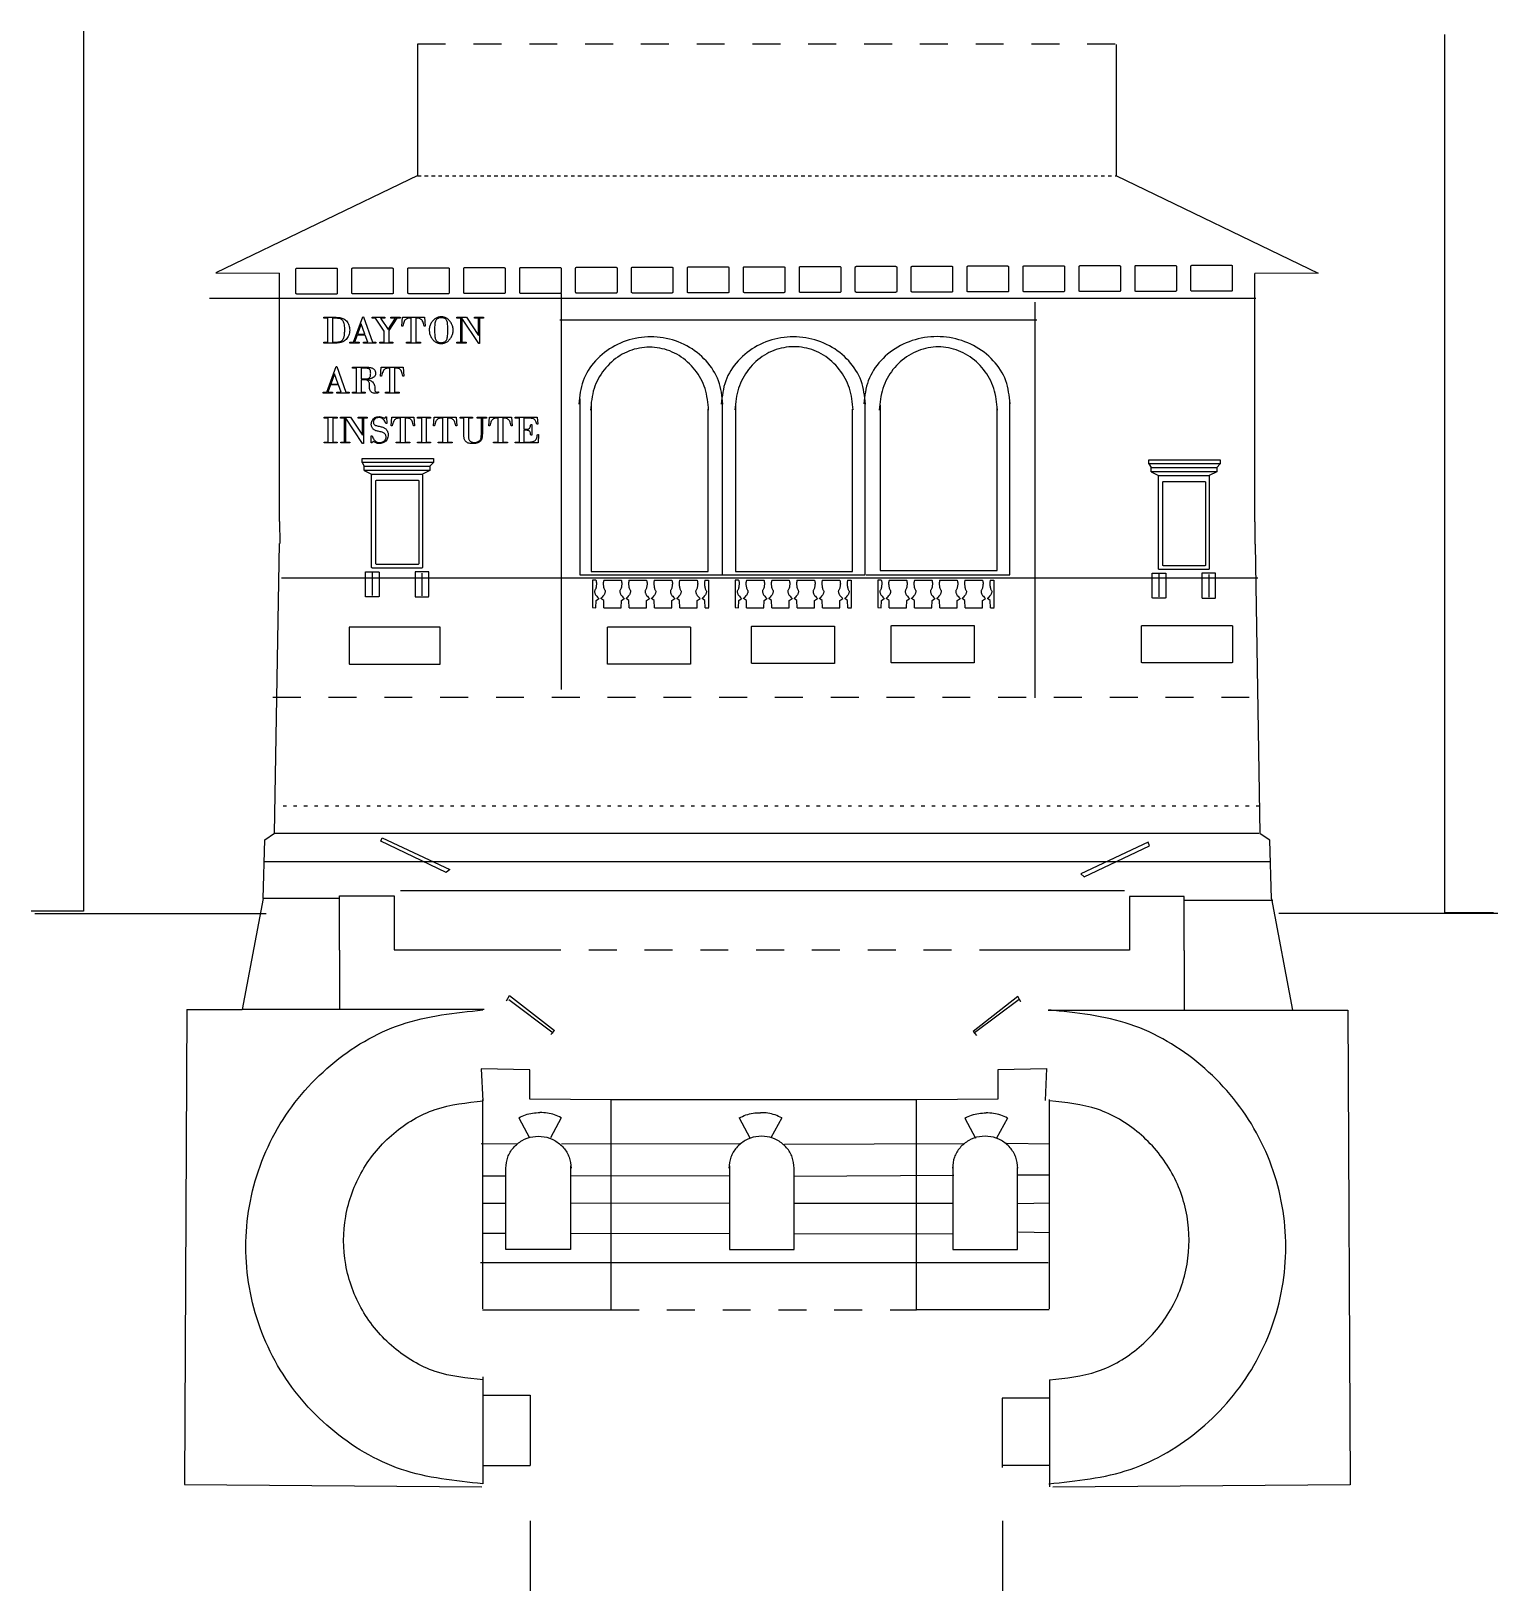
# Model space of a CAD drawing. Extents: x 1 to 211, y 73 to 297.
import ezdxf

# ---------------------------------------------------------------- set-up
doc = ezdxf.new("R2010")
doc.units = 0
doc.layers.add('Layer_1', color=7, linetype='CONTINUOUS')

msp = doc.modelspace()

# ---------------------------------------------------------------- linework, layer by layer
at = {"layer": 'Layer_1', "color": 7}
for points in [[(8.164498, 296.925619), (8.164498, 170.74947), (0.648154, 170.74947)], [(203.25654, 296.430115), (203.25654, 170.54334), (210.32589, 170.54334)], [(56.069143, 276.243829), (56.069143, 295.103145)], [(156.23318, 276.173899), (156.23318, 295.033215)], [(56.069143, 276.243829), (27.123973, 262.274557), (36.226427, 262.237207)], [(156.23318, 276.173899), (185.17835, 262.204627), (176.0759, 262.167277)], [(36.226427, 226.626995), (36.226427, 262.237207)], [(176.0759, 226.557064), (176.0759, 262.167277)], [(80.956069, 243.189974), (80.956069, 219.459538), (97.70697, 219.459538), (97.70697, 242.72467)], [(101.63794, 243.189982), (101.63794, 219.459538), (118.38885, 219.459538), (118.38885, 242.724678)], [(122.38409, 243.293673), (122.38409, 219.563238), (139.13499, 219.563238), (139.13499, 242.828369)], [(50.065971, 220.59284), (50.065971, 232.407731)], [(50.217269, 232.559029), (56.069587, 232.559029)], [(56.220885, 232.407731), (56.220885, 220.59284)], [(162.87402, 220.400494), (162.87402, 232.215386)], [(163.025318, 232.366684), (168.877636, 232.366684)], [(169.028934, 232.215386), (169.028934, 220.400494)], [(36.226427, 226.626996), (36.307527, 223.451994)], [(176.0759, 226.557064), (176.0759, 223.382062)], [(33.891987, 172.56127), (34.125427, 180.96524), (35.526097, 181.89901), (36.226427, 223.451993), (36.307527, 223.451993)], [(178.49144, 172.49134), (178.258, 180.89531), (176.85733, 181.82908), (176.157, 223.382062), (176.0759, 223.382062)], [(56.069587, 220.441542), (50.217269, 220.441542)], [(168.877636, 220.249196), (163.025318, 220.249196)], [(81.615626, 218.184678), (81.106073, 218.184678), (81.106073, 214.285208), (81.59845, 214.217208)], [(82.742361, 218.184678), (85.243002, 218.184678)], [(86.369738, 218.184678), (88.870379, 218.184678)], [(89.997115, 218.184678), (92.497756, 218.184678)], [(93.624492, 218.184678), (96.125133, 218.184678)], [(97.251868, 218.184678), (97.761421, 218.184678), (97.761421, 214.285208)], [(102.07253, 218.184679), (101.56298, 218.184679), (101.56298, 214.285209), (102.05536, 214.217209)], [(103.19927, 218.184679), (105.69991, 218.184679)], [(106.82665, 218.184679), (109.32729, 218.184679)], [(110.45402, 218.184679), (112.95466, 218.184679)], [(114.0814, 218.184679), (116.58204, 218.184679)], [(117.70878, 218.184679), (118.21833, 218.184679), (118.21833, 214.285209)], [(122.52944, 218.184679), (122.01989, 218.184679), (122.01989, 214.285209), (122.51227, 214.217209)], [(123.65618, 218.184679), (126.15682, 218.184679)], [(127.28356, 218.184679), (129.7842, 218.184679)], [(130.91093, 218.184679), (133.41157, 218.184679)], [(134.53831, 218.184679), (137.03895, 218.184679)], [(138.16569, 218.184679), (138.67524, 218.184679), (138.67524, 214.285209)], [(81.59845, 214.217248), (81.6328, 215.282098), (82.027826, 215.591248)], [(82.759538, 214.217248), (82.725188, 215.282098), (82.330162, 215.591248)], [(85.225826, 214.217248), (85.260176, 215.282098), (85.655202, 215.591248)], [(86.386914, 214.217248), (86.352564, 215.282098), (85.957538, 215.591248)], [(88.853203, 214.217248), (88.887553, 215.282098), (89.282579, 215.591248)], [(90.014291, 214.217248), (89.979941, 215.282098), (89.584915, 215.591248)], [(92.48058, 214.217248), (92.51493, 215.282098), (92.909956, 215.591248)], [(93.641668, 214.217248), (93.607318, 215.282098), (93.212292, 215.591248)], [(96.107957, 214.217248), (96.142307, 215.282098), (96.537333, 215.591248)], [(97.269045, 214.217248), (97.234695, 215.282098), (96.839669, 215.591248)], [(102.05536, 214.217249), (102.08976, 215.282099), (102.48478, 215.591249)], [(103.21644, 214.217249), (103.18204, 215.282099), (102.78702, 215.591249)], [(105.68273, 214.217249), (105.71703, 215.282099), (106.11206, 215.591249)], [(106.84382, 214.217249), (106.80952, 215.282099), (106.41449, 215.591249)], [(109.31011, 214.217249), (109.34451, 215.282099), (109.73954, 215.591249)], [(110.4712, 214.217249), (110.4369, 215.282099), (110.04187, 215.591249)], [(112.93749, 214.217249), (112.97179, 215.282099), (113.36681, 215.591249)], [(114.09858, 214.217249), (114.06418, 215.282099), (113.66915, 215.591249)], [(116.56487, 214.217249), (116.59927, 215.282099), (116.99429, 215.591249)], [(117.72595, 214.217249), (117.69155, 215.282099), (117.29653, 215.591249)], [(122.51227, 214.217249), (122.54667, 215.282099), (122.94169, 215.591249)], [(123.67335, 214.217249), (123.63895, 215.282099), (123.24393, 215.591249)], [(126.13964, 214.217249), (126.17394, 215.282099), (126.56897, 215.591249)], [(127.30073, 214.217249), (127.26643, 215.282099), (126.8714, 215.591249)], [(129.76702, 214.217249), (129.80142, 215.282099), (130.19645, 215.591249)], [(130.92811, 214.217249), (130.89381, 215.282099), (130.49878, 215.591249)], [(133.3944, 214.217249), (133.4287, 215.282099), (133.82372, 215.591249)], [(134.55549, 214.217249), (134.52109, 215.282099), (134.12606, 215.591249)], [(137.02178, 214.217249), (137.05618, 215.282099), (137.4512, 215.591249)], [(138.18286, 214.217249), (138.14846, 215.282099), (137.75344, 215.591249)], [(82.759538, 214.217248), (85.225825, 214.217248)], [(86.386912, 214.217248), (88.853202, 214.217248)], [(90.014289, 214.217248), (92.480578, 214.217248)], [(93.641668, 214.217248), (96.107955, 214.217248)], [(97.269045, 214.217248), (97.782336, 214.217248)], [(103.21644, 214.217249), (105.68273, 214.217249)], [(106.84382, 214.217249), (109.31011, 214.217249)], [(110.4712, 214.217249), (112.93749, 214.217249)], [(114.09858, 214.217249), (116.56486, 214.217249)], [(117.72595, 214.217249), (118.23924, 214.217249)], [(123.67335, 214.217249), (126.13964, 214.217249)], [(127.30073, 214.217249), (129.76702, 214.217249)], [(130.92811, 214.217249), (133.3944, 214.217249)], [(134.55549, 214.217249), (137.02177, 214.217249)], [(138.18286, 214.217249), (138.69615, 214.217249)], [(46.246828, 211.414589), (46.246828, 206.214052)], [(59.211315, 211.481186), (46.313425, 211.481186)], [(59.277912, 206.214052), (59.277912, 211.414589)], [(83.267715, 206.208681), (83.267715, 211.419968)], [(83.334449, 211.486702), (95.106719, 211.486702)], [(95.173453, 211.419968), (95.173453, 206.208681)], [(103.93328, 206.329851), (103.93328, 211.541138)], [(104.000014, 211.607872), (115.772284, 211.607872)], [(115.839018, 211.541138), (115.839018, 206.329851)], [(123.95157, 206.416117), (123.95157, 211.627404)], [(124.018304, 211.694138), (135.790574, 211.694138)], [(135.857308, 211.627404), (135.857308, 206.416117)], [(159.84709, 206.421488), (159.84709, 211.622025)], [(159.913687, 211.688622), (172.811577, 211.688622)], [(172.878174, 211.622025), (172.878174, 206.421488)], [(46.313425, 206.147455), (59.211315, 206.147455)], [(95.106719, 206.141946), (83.334449, 206.141946)], [(115.772284, 206.263116), (104.000014, 206.263116)], [(135.790574, 206.349382), (124.018304, 206.349382)], [(172.811577, 206.354892), (159.913687, 206.354892)], [(50.783675, 180.74955), (50.96928, 181.23926), (60.654771, 176.72047), (60.153226, 176.29901)], [(60.153226, 176.29901), (50.783676, 180.74955)], [(160.99124, 180.11487), (160.80564, 180.60458), (151.12014, 176.08579), (151.62169, 175.66433)], [(151.62169, 175.66433), (160.99124, 180.11487)], [(33.891987, 172.56127), (30.895364, 156.62076)], [(44.919145, 172.56127), (33.891987, 172.56127)], [(44.82657, 165.161), (44.82657, 172.9234), (52.684761, 172.9234), (52.684761, 165.19352), (72.595051, 165.19352)], [(165.96934, 165.09107), (165.96934, 172.85347), (158.11115, 172.85347), (158.11115, 165.12359), (138.20086, 165.12359)], [(165.96934, 172.32555), (178.67625, 172.32555)], [(178.49144, 172.49134), (181.48806, 156.55083)], [(44.82657, 165.161), (44.82657, 156.70033)], [(165.96934, 165.09107), (165.96934, 156.6304)], [(22.957859, 156.62076), (22.643621, 88.53477), (65.27855, 88.19623)], [(22.957859, 156.62076), (30.895364, 156.62076)], [(65.572167, 156.62076), (30.895363, 156.62076)], [(68.787485, 157.85317), (68.787485, 157.85317), (69.234356, 158.62718), (75.663204, 153.6256), (75.163986, 153.05366)], [(69.113031, 158.08829), (75.489532, 153.28878)], [(142.55843, 157.71742), (142.55843, 157.71742), (142.11156, 158.49143), (135.68271, 153.48985), (136.18193, 152.91791)], [(142.27708, 158.08829), (135.90058, 153.28878)], [(146.46844, 156.55083), (181.48806, 156.55083)], [(189.42557, 156.55083), (189.73981, 88.46484), (147.10488, 88.1263)], [(181.48806, 156.55083), (189.42557, 156.55083)], [(83.791315, 143.66689), (72.126596, 143.7762), (72.126596, 147.97213), (65.181609, 148.11681), (65.395813, 143.54454)], [(127.61069, 143.71631), (139.27541, 143.82562), (139.27541, 148.02155), (146.2204, 148.16623), (146.00619, 143.59396)], [(65.3421, 143.71631), (65.3421, 113.71477)], [(146.60098, 143.71631), (146.60098, 113.71477)], [(65.344435, 113.54235), (83.791318, 113.54235)], [(146.59864, 113.54235), (127.59879, 113.54235)], [(65.404343, 101.3131), (72.192374, 101.3131), (72.192374, 91.26142)], [(139.8765, 100.89376), (139.8765, 90.97475)], [(146.66453, 100.89376), (139.8765, 100.89376)], [(65.404343, 91.26142), (72.192374, 91.26142)], [(146.53874, 91.26142), (139.9682, 91.26142)], [(72.192374, 83.32132), (72.192374, 73.26964)], [(139.92597, 83.32132), (139.92597, 73.26964)]]:
    msp.add_lwpolyline(points, dxfattribs=at)
at = {"layer": 'Layer_1', "color": 1}
for points in [[(38.606121, 259.367931), (38.606121, 262.799565)], [(38.757427, 262.950871), (44.387603, 262.950871)], [(44.538909, 262.799565), (44.538909, 259.367931)], [(46.626049, 259.393687), (46.626049, 262.825321)], [(46.777355, 262.976627), (52.407531, 262.976627)], [(52.558837, 262.825321), (52.558837, 259.393687)], [(54.645977, 259.419448), (54.645977, 262.851082)], [(54.797283, 263.002388), (60.427459, 263.002388)], [(60.578765, 262.851082), (60.578765, 259.419448)], [(62.665905, 259.445205), (62.665905, 262.876839)], [(62.817211, 263.028145), (68.447387, 263.028145)], [(68.598693, 262.876839), (68.598693, 259.445205)], [(70.685829, 259.470962), (70.685829, 262.902596)], [(70.837135, 263.053902), (76.467311, 263.053902)], [(76.618617, 262.902596), (76.618617, 259.470962)], [(78.705765, 259.496722), (78.705765, 262.928356)], [(78.857071, 263.079662), (84.487247, 263.079662)], [(84.638553, 262.928356), (84.638553, 259.496722)], [(86.725693, 259.522479), (86.725693, 262.954113)], [(86.876999, 263.105419), (92.507175, 263.105419)], [(92.658481, 262.954113), (92.658481, 259.522479)], [(94.745621, 259.548236), (94.745621, 262.97987)], [(94.896927, 263.131176), (100.527103, 263.131176)], [(100.678409, 262.97987), (100.678409, 259.548236)], [(102.76556, 259.573997), (102.76556, 263.005631)], [(102.916866, 263.156937), (108.547042, 263.156937)], [(108.698348, 263.005631), (108.698348, 259.573997)], [(110.78548, 259.599753), (110.78548, 263.031387)], [(110.936786, 263.182693), (116.566962, 263.182693)], [(116.718268, 263.031387), (116.718268, 259.599753)], [(118.80541, 259.62551), (118.80541, 263.057144)], [(118.956716, 263.20845), (124.586892, 263.20845)], [(124.738198, 263.057144), (124.738198, 259.62551)], [(126.82535, 259.651271), (126.82535, 263.082905)], [(126.976656, 263.234211), (132.606832, 263.234211)], [(132.758138, 263.082905), (132.758138, 259.651271)], [(134.84528, 259.677028), (134.84528, 263.108662)], [(134.996586, 263.259968), (140.626762, 263.259968)], [(140.778068, 263.108662), (140.778068, 259.677028)], [(142.86522, 259.702785), (142.86522, 263.134419)], [(143.016526, 263.285725), (148.646702, 263.285725)], [(148.798008, 263.134419), (148.798008, 259.702785)], [(150.88513, 259.728545), (150.88513, 263.160179)], [(151.036436, 263.311485), (156.666612, 263.311485)], [(156.817918, 263.160179), (156.817918, 259.728545)], [(158.90508, 259.754306), (158.90508, 263.18594)], [(159.056386, 263.337246), (164.686562, 263.337246)], [(164.837868, 263.18594), (164.837868, 259.754306)], [(166.925, 259.780063), (166.925, 263.211697)], [(167.076306, 263.363003), (172.706482, 263.363003)], [(172.857788, 263.211697), (172.857788, 259.780063)], [(116.566962, 259.448447), (110.936786, 259.448447)], [(124.586892, 259.474204), (118.956716, 259.474204)], [(132.606832, 259.499965), (126.976656, 259.499965)], [(140.626762, 259.525722), (134.996586, 259.525722)], [(148.646702, 259.551479), (143.016526, 259.551479)], [(156.666612, 259.577239), (151.036436, 259.577239)], [(164.686562, 259.603), (159.056386, 259.603)], [(172.706482, 259.628757), (167.076306, 259.628757)], [(26.22523, 258.657877), (176.23514, 258.657877)], [(44.387603, 259.216625), (38.757427, 259.216625)], [(52.407531, 259.242381), (46.777355, 259.242381)], [(60.427459, 259.268142), (54.797283, 259.268142)], [(68.447387, 259.293899), (62.817211, 259.293899)], [(76.467311, 259.319656), (70.837135, 259.319656)], [(76.618614, 259.319656), (76.618614, 202.543642)], [(84.487247, 259.345416), (78.857071, 259.345416)], [(92.507175, 259.371173), (86.876999, 259.371173)], [(100.527103, 259.39693), (94.896927, 259.39693)], [(108.547042, 259.422691), (102.916866, 259.422691)], [(144.5255, 258.085478), (144.5255, 201.309464)], [(43.190942, 252.342132), (43.190942, 255.756908), (42.614922, 255.756908), (42.614922, 255.897468), (44.359517, 255.897468)], [(43.846887, 255.756908), (43.846887, 252.342132), (44.326444, 252.342132)], [(44.337467, 255.756904), (43.846887, 255.756908)], [(53.923096, 254.640698), (53.782536, 254.640698), (53.878998, 255.897468)], [(53.878998, 255.897468), (57.029191, 255.897468), (57.125651, 254.640698), (56.985091, 254.640698)], [(56.081102, 255.756908), (55.78069, 255.756908), (55.78069, 252.342132), (56.442148, 252.342132), (56.442148, 252.201573), (54.466042, 252.201573), (54.466042, 252.342132), (55.1275, 252.342132), (55.1275, 255.756908), (54.827088, 255.756908)], [(76.444494, 255.556508), (144.81155, 255.556508)], [(44.348493, 252.201573), (42.614922, 252.201573), (42.614922, 252.342132), (43.190942, 252.342132)], [(47.311273, 245.176948), (47.311273, 248.591724), (46.729741, 248.591724), (46.729741, 248.732284), (48.755456, 248.732284)], [(48.592847, 248.591725), (47.967218, 248.591724)], [(47.967218, 248.591724), (47.967218, 247.062103), (48.463312, 247.062103)], [(50.883144, 247.475514), (50.742584, 247.475514), (50.839047, 248.732284)], [(50.839047, 248.732284), (53.98924, 248.732284), (54.0857, 247.475514), (53.94514, 247.475514)], [(53.04115, 248.591724), (52.740738, 248.591724), (52.740738, 245.176948), (53.402196, 245.176948), (53.402196, 245.036389), (51.426091, 245.036389), (51.426091, 245.176948), (52.087549, 245.176948), (52.087549, 248.591724), (51.787137, 248.591724)], [(48.311722, 246.932567), (47.967212, 246.932567), (47.967212, 245.176947), (48.548744, 245.176947), (48.548744, 245.036388), (46.729735, 245.036388), (46.729735, 245.176947), (47.311273, 245.176948)], [(48.846406, 246.984935), (48.846406, 246.971155)], [(49.163353, 245.741943), (49.174373, 246.210475)], [(50.450439, 245.210017), (50.450439, 245.07497)], [(51.599725, 241.608441), (51.616265, 240.649327), (51.48673, 240.649327)], [(51.486733, 241.608441), (51.599725, 241.608441)], [(52.41001, 240.31033), (52.26945, 240.31033), (52.365913, 241.5671)], [(52.365913, 241.5671), (55.516106, 241.5671), (55.612566, 240.31033), (55.472006, 240.31033)], [(58.465105, 240.31033), (58.324545, 240.31033), (58.421008, 241.5671)], [(58.421008, 241.5671), (61.571201, 241.5671), (61.667661, 240.31033), (61.527102, 240.31033)], [(62.67639, 239.191362), (62.67639, 241.426538), (62.141712, 241.426538), (62.141712, 241.567098), (63.908355, 241.567098), (63.908355, 241.426538), (63.326824, 241.426538), (63.326824, 239.254752)], [(65.195438, 241.42654), (64.591858, 241.42654), (64.591858, 241.5671), (65.912017, 241.5671), (65.912017, 241.42654), (65.330486, 241.42654), (65.330486, 239.191364)], [(66.399843, 240.31033), (66.259283, 240.31033), (66.355746, 241.5671)], [(66.355746, 241.5671), (69.505939, 241.5671), (69.602399, 240.31033), (69.461842, 240.31033)], [(73.232151, 239.108679), (73.372711, 239.108679), (73.336881, 237.871202), (70.059908, 237.871202), (70.059908, 238.011761), (70.646952, 238.011761), (70.646952, 241.426537), (70.059908, 241.426537), (70.059908, 241.567097), (73.201833, 241.567097), (73.265223, 240.580423), (73.124663, 240.580423)], [(54.568013, 241.42654), (54.267601, 241.42654), (54.267601, 238.011764), (54.929059, 238.011764), (54.929059, 237.871205), (52.952957, 237.871205), (52.952957, 238.011764), (53.614415, 238.011764), (53.614415, 241.42654), (53.314003, 241.42654)], [(60.623109, 241.42654), (60.322697, 241.42654), (60.322697, 238.011764), (60.984157, 238.011764), (60.984157, 237.871205), (59.008052, 237.871205), (59.008052, 238.011764), (59.669509, 238.011764), (59.669509, 241.42654), (59.369097, 241.42654)], [(65.195441, 239.254752), (65.195438, 241.42654)], [(68.557849, 241.42654), (68.257437, 241.42654), (68.257437, 238.011764), (68.918895, 238.011764), (68.918895, 237.871205), (66.94279, 237.871205), (66.94279, 238.011764), (67.604248, 238.011764), (67.604248, 241.42654), (67.303835, 241.42654)], [(71.300143, 241.42654), (71.300143, 239.841798), (71.633628, 239.841798)], [(72.085623, 241.426537), (71.300143, 241.42654)], [(71.633628, 239.701235), (71.300143, 239.701235), (71.300143, 238.011761), (72.052551, 238.011761)], [(72.264769, 240.536325), (72.408085, 240.536325), (72.408085, 238.970875), (72.264769, 238.970875)], [(49.747647, 238.102715), (49.488576, 237.871205), (49.392116, 237.871205), (49.392116, 238.904732), (49.510627, 238.904732)], [(48.096195, 235.068782), (48.096195, 235.647085)], [(48.096196, 235.061378), (48.392169, 234.531333)], [(48.103601, 235.654491), (58.304317, 235.654491)], [(58.304317, 235.061376), (48.103601, 235.061376)], [(58.311721, 235.061378), (57.821403, 234.531333)], [(58.311723, 235.647085), (58.311723, 235.068782)], [(160.90423, 234.869036), (161.2002, 234.338991)], [(160.90424, 234.876442), (160.90424, 235.454745)], [(160.911646, 235.462151), (171.112362, 235.462151)], [(171.112362, 234.869036), (160.911646, 234.869036)], [(171.11975, 234.869036), (170.62943, 234.338991)], [(171.119768, 235.454745), (171.119768, 234.876442)], [(48.392169, 233.936471), (49.450505, 233.407299)], [(48.39217, 233.943897), (48.39217, 234.523907)], [(48.399597, 234.531334), (57.813975, 234.531334)], [(57.813975, 233.936469), (48.399597, 233.936469)], [(49.450504, 220.080875), (49.450504, 233.238802)], [(49.619001, 233.407299), (56.581557, 233.407299)], [(57.80839, 233.936471), (56.750054, 233.407299)], [(56.750054, 233.238802), (56.750054, 220.080875)], [(57.821403, 234.523907), (57.821403, 233.943897)], [(161.2002, 233.744129), (162.25854, 233.214957)], [(161.20021, 233.751552), (161.20021, 234.331562)], [(161.207637, 234.338989), (170.622015, 234.338989)], [(170.622015, 233.744124), (161.207637, 233.744124)], [(162.25854, 219.888534), (162.25854, 233.046461)], [(162.427037, 233.214958), (169.389593, 233.214958)], [(170.61642, 233.744129), (169.55808, 233.214957)], [(169.55809, 233.046461), (169.55809, 219.888534)], [(170.629443, 234.331562), (170.629443, 233.751552)], [(48.556026, 215.876818), (48.556026, 219.345715)], [(48.600448, 219.390137), (50.471342, 219.390137)], [(49.528292, 219.256882), (49.528292, 216.019446)], [(56.581557, 219.912378), (49.619001, 219.912378)], [(50.515764, 219.345715), (50.515764, 215.876818)], [(55.684797, 219.345715), (55.684797, 215.876818)], [(57.600113, 219.390137), (55.729219, 219.390137)], [(56.672978, 219.201064), (56.672978, 215.963627)], [(57.644535, 215.876818), (57.644535, 219.345715)], [(161.408492, 219.197792), (163.279386, 219.197792)], [(169.389593, 219.720037), (162.427037, 219.720037)], [(170.408158, 219.197792), (168.537264, 219.197792)], [(36.534197, 218.543336), (176.51778, 218.543336)], [(161.36407, 215.684473), (161.36407, 219.15337)], [(162.33632, 219.06454), (162.33632, 215.827104)], [(163.323808, 219.15337), (163.323808, 215.684473)], [(168.492842, 219.15337), (168.492842, 215.684473)], [(169.48101, 219.008722), (169.48101, 215.771285)], [(170.45258, 215.684473), (170.45258, 219.15337)], [(50.471342, 215.832396), (48.600448, 215.832396)], [(55.729219, 215.832396), (57.600113, 215.832396)], [(163.279386, 215.640051), (161.408492, 215.640051)], [(168.537264, 215.640051), (170.408158, 215.640051)], [(35.526097, 181.89901), (176.64606, 181.89901)], [(34.100208, 177.83494), (178.27808, 177.83494)], [(53.619482, 173.67656), (157.4089, 173.67656)], [(65.156661, 137.40995), (70.388826, 137.37185)], [(102.23261, 137.34628), (76.68085, 137.32068)], [(108.66013, 137.30144), (134.34212, 137.40996)], [(146.71288, 137.33762), (140.5275, 137.40992)], [(68.753574, 132.7438), (65.407682, 132.7528)], [(78.010871, 132.76793), (100.7747, 132.84463)], [(109.96231, 132.70762), (132.93141, 132.88848)], [(146.60928, 132.89582), (142.11905, 132.85232)], [(65.380554, 128.84628), (68.762617, 128.86438)], [(100.74912, 128.88018), (77.985294, 128.82898)], [(110.03466, 128.87341), (132.85907, 128.87341)], [(142.10767, 128.80345), (146.71159, 128.90576)], [(68.762617, 124.49662), (65.443853, 124.50562)], [(77.959716, 124.50645), (100.82585, 124.55765)], [(109.99848, 124.49662), (132.85907, 124.46042)], [(146.71159, 124.60876), (142.20998, 124.71107)], [(65.074584, 120.33117), (146.4597, 120.33117)]]:
    msp.add_lwpolyline(points, dxfattribs=at)
for points in [[(38.757427, 262.950871)], [(46.777355, 262.976627)], [(54.797283, 263.002388)], [(62.817211, 263.028145)], [(70.837135, 263.053902)], [(78.857071, 263.079662)], [(86.876999, 263.105419)], [(94.896927, 263.131176)], [(102.916866, 263.156937)], [(110.936786, 263.182693)], [(118.956716, 263.20845)], [(126.976656, 263.234211)], [(134.996586, 263.259968)], [(143.016526, 263.285725)], [(151.036436, 263.311485)], [(159.056386, 263.337246)], [(167.076306, 263.363003)], [(48.545994, 253.353612), (47.371906, 253.353612), (46.994324, 252.342132), (47.677831, 252.342132), (47.677831, 252.201573), (46.338379, 252.201573), (46.338379, 252.342132), (46.848252, 252.342132), (48.195973, 255.982907), (48.281413, 255.982907), (49.574012, 252.342132), (50.070105, 252.342132), (50.070105, 252.201573), (48.308974, 252.201573), (48.308974, 252.342132), (48.907042, 252.342132)], [(47.424272, 253.494171), (48.496385, 253.494171), (47.975487, 254.974183), (47.964467, 254.974183)], [(49.51062, 255.897468), (51.35719, 255.897468), (51.35719, 255.756908), (50.748097, 255.756908), (51.831235, 254.125313), (52.897835, 255.756908), (52.228109, 255.756908), (52.228109, 255.897468), (53.537245, 255.897468), (53.537245, 255.756908), (53.057688, 255.756908), (51.900137, 253.990265), (51.900137, 252.342132), (52.514741, 252.342132), (52.514741, 252.201573), (50.618562, 252.201573), (50.618562, 252.342132), (51.244191, 252.342132), (51.244191, 253.893802), (50.003957, 255.756908), (49.51062, 255.756908)], [(59.443505, 255.842347)], [(64.941881, 255.756908), (64.941881, 252.116134), (64.828882, 252.116134), (62.395268, 255.773445), (62.384248, 255.773445), (62.384248, 252.342132), (63.009877, 252.342132), (63.009877, 252.201573), (61.695229, 252.201573), (61.695229, 252.342132), (62.243688, 252.342132), (62.243688, 255.756908), (61.656644, 255.756908), (61.656644, 255.897468), (63.067754, 255.897468), (64.790301, 253.306758), (64.801321, 253.306758), (64.801321, 255.756908), (64.189472, 255.756908), (64.189472, 255.897468), (65.501364, 255.897468), (65.501364, 255.756908)], [(59.432488, 252.116134)], [(44.726075, 246.188428), (43.551987, 246.188428), (43.174405, 245.176948), (43.857912, 245.176948), (43.857912, 245.036389), (42.518459, 245.036389), (42.518459, 245.176948), (43.028333, 245.176948), (44.376054, 248.817723), (44.461494, 248.817723), (45.754093, 245.176948), (46.250186, 245.176948), (46.250186, 245.036389), (44.489055, 245.036389), (44.489055, 245.176948), (45.087123, 245.176948)], [(43.604353, 246.328987), (44.676466, 246.328987), (44.155568, 247.808999), (44.144548, 247.808999)], [(43.235039, 238.011764), (43.235039, 241.42654), (42.631459, 241.42654), (42.631459, 241.5671), (44.500077, 241.5671), (44.500077, 241.42654), (43.890984, 241.42654), (43.890984, 238.011764), (44.500077, 238.011764), (44.500077, 237.871205), (42.631459, 237.871205), (42.631459, 238.011764)], [(48.281411, 241.42654), (48.281411, 237.785766), (48.168412, 237.785766), (45.734798, 241.443077), (45.723778, 241.443077), (45.723778, 238.011764), (46.349407, 238.011764), (46.349407, 237.871205), (45.034759, 237.871205), (45.034759, 238.011764), (45.583218, 238.011764), (45.583218, 241.42654), (44.996174, 241.42654), (44.996174, 241.5671), (46.407284, 241.5671), (48.129831, 238.97639), (48.140851, 238.97639), (48.140851, 241.42654), (47.529003, 241.42654), (47.529003, 241.5671), (48.840894, 241.5671), (48.840894, 241.42654)], [(56.637828, 238.011764), (56.637828, 241.42654), (56.034248, 241.42654), (56.034248, 241.5671), (57.902866, 241.5671), (57.902866, 241.42654), (57.293774, 241.42654), (57.293774, 238.011764), (57.902866, 238.011764), (57.902866, 237.871205), (56.034248, 237.871205), (56.034248, 238.011764)], [(48.103601, 235.654491)], [(160.911646, 235.462151)], [(48.399597, 234.531334)], [(49.619001, 233.407299)], [(161.207637, 234.338989)], [(162.427037, 233.214958)], [(48.600448, 219.390137)], [(57.600113, 219.390137)], [(161.408492, 219.197792)], [(170.408158, 219.197792)]]:
    msp.add_lwpolyline(points, close=True, dxfattribs=at)
at = {"layer": 'Layer_1', "color": 5}
for points in [[(79.32562, 244.203114), (79.32562, 218.949881), (99.769503, 218.949881), (99.769503, 243.707951)], [(99.784491, 218.949881), (120.213388, 218.949881), (120.213388, 243.707951)], [(120.370591, 218.983885), (140.962767, 218.983885), (140.962767, 243.741955)], [(1.158277, 170.42223), (34.356598, 170.42223)], [(179.52665, 170.46041), (210.92, 170.46041)], [(83.791316, 113.54235), (83.791316, 143.66689)], [(83.803217, 143.71631), (127.61069, 143.71631)], [(127.59879, 113.54235), (127.59879, 143.66689)], [(70.54884, 141.111384), (72.09259, 138.229254)], [(76.64429, 141.111374), (75.10054, 138.229244)], [(102.16084, 141.08787), (103.70459, 138.20574)], [(108.25629, 141.08786), (106.71254, 138.20573)], [(134.51364, 141.056891), (136.05739, 138.174761)], [(140.60909, 141.056881), (139.06534, 138.174751)], [(77.973497, 134.22127), (77.973497, 122.191078), (68.714704, 122.191078), (68.714704, 133.985383)], [(100.76128, 134.22142), (100.76128, 122.19122), (110.02007, 122.19122), (110.02007, 133.98554)], [(132.808103, 134.22127), (132.808103, 122.191078), (142.066896, 122.191078), (142.066896, 133.985383)], [(65.404343, 103.95895), (65.404343, 88.61557)], [(146.66453, 103.53961), (146.66453, 88.19623)]]:
    msp.add_lwpolyline(points, dxfattribs=at)
at = {"layer": 'Layer_1', "color": 7}
for points in [[(50.217269, 232.559029)], [(163.025318, 232.366684)], [(59.211315, 211.481186)], [(83.334449, 211.486702)], [(104.000014, 211.607872)], [(124.018304, 211.694138)], [(159.913687, 211.688622)]]:
    msp.add_lwpolyline(points, close=True, dxfattribs=at)
at = {"layer": 'Layer_1', "color": 5}
for points, knots in [([(56.0691, 295.10314), (56.22587, 295.10314), (56.835767, 295.10314), (58.169367, 295.10314), (59.346196, 295.10314), (60.0699, 295.10314)], [0, 0, 0, 0, 0.470311, 1.829689, 4.0008, 4.0008, 4.0008, 4.0008]), ([(64.0695, 295.10314), (64.489235, 295.10314), (65.353822, 295.10314), (66.687256, 295.10314), (67.600954, 295.10314), (68.0698, 295.10314)], [0, 0, 0, 0, 1.259204, 2.593763, 4.0003, 4.0003, 4.0003, 4.0003]), ([(72.0696, 295.10314), (72.502216, 295.10314), (73.379433, 295.10314), (74.712667, 295.10314), (75.613284, 295.10314), (76.0693, 295.10314)], [0, 0, 0, 0, 1.297848, 2.631652, 3.9997, 3.9997, 3.9997, 3.9997]), ([(80.0702, 295.10314), (80.507936, 295.10314), (81.390289, 295.10314), (82.723756, 295.10314), (83.619486, 295.10314), (84.0706, 295.10314)], [0, 0, 0, 0, 1.313207, 2.647059, 4.0004, 4.0004, 4.0004, 4.0004]), ([(88.0697, 295.10314), (88.510233, 295.10314), (89.395278, 295.10314), (90.728478, 295.10314), (91.621144, 295.10314), (92.0693, 295.10314)], [0, 0, 0, 0, 1.3216, 2.655133, 3.9996, 3.9996, 3.9996, 3.9996]), ([(96.069, 295.10314), (96.511556, 295.10314), (97.398556, 295.10314), (98.731556, 295.10314), (99.622, 295.10314), (100.068, 295.10314)], [0, 0, 0, 0, 1.327667, 2.661, 3.999, 3.999, 3.999, 3.999]), ([(104.068, 295.10314), (104.512506, 295.10314), (105.401667, 295.10314), (106.735333, 295.10314), (107.624494, 295.10314), (108.069, 295.10314)], [0, 0, 0, 0, 1.333519, 2.667481, 4.001, 4.001, 4.001, 4.001]), ([(112.068, 295.10314), (112.514049, 295.10314), (113.404667, 295.10314), (114.738, 295.10314), (115.625284, 295.10314), (116.068, 295.10314)], [0, 0, 0, 0, 1.338148, 2.671852, 4, 4, 4, 4]), ([(120.069, 295.10314), (120.517049, 295.10314), (121.409667, 295.10314), (122.743, 295.10314), (123.628284, 295.10314), (124.069, 295.10314)], [0, 0, 0, 0, 1.344148, 2.677852, 4, 4, 4, 4]), ([(128.069, 295.10314), (128.519938, 295.10314), (129.415444, 295.10314), (130.748778, 295.10314), (131.631173, 295.10314), (132.069, 295.10314)], [0, 0, 0, 0, 1.352815, 2.686519, 4, 4, 4, 4]), ([(136.068, 295.10314), (136.523679, 295.10314), (137.424, 295.10314), (138.757333, 295.10314), (139.634988, 295.10314), (140.068, 295.10314)], [0, 0, 0, 0, 1.367037, 2.700963, 4, 4, 4, 4]), ([(144.069, 295.10314), (144.53616, 295.10314), (145.448111, 295.10314), (146.781444, 295.10314), (147.647617, 295.10314), (148.069, 295.10314)], [0, 0, 0, 0, 1.401481, 2.735852, 4, 4, 4, 4]), ([(152.069, 295.10314), (152.640086, 295.10314), (153.658556, 295.10314), (154.991889, 295.10314), (155.754136, 295.10314), (156.069, 295.10314)], [0, 0, 0, 0, 1.713259, 3.055407, 4, 4, 4, 4]), ([(56.044, 276.1739), (56.064572, 276.1739), (56.140944, 276.1739), (56.307378, 276.1739), (56.45324, 276.1739), (56.5433, 276.1739)], [0, 0, 0, 0, 0.061715, 0.229119, 0.4993, 0.4993, 0.4993, 0.4993]), ([(57.0435, 276.1739), (57.095437, 276.1739), (57.202889, 276.1739), (57.369389, 276.1739), (57.483952, 276.1739), (57.543, 276.1739)], [0, 0, 0, 0, 0.155811, 0.322356, 0.4995, 0.4995, 0.4995, 0.4995]), ([(58.0432, 276.1739), (58.096874, 276.1739), (58.206156, 276.1739), (58.372956, 276.1739), (58.486081, 276.1739), (58.5436, 276.1739)], [0, 0, 0, 0, 0.161022, 0.327844, 0.5004, 0.5004, 0.5004, 0.5004]), ([(59.044, 276.1739), (59.098254, 276.1739), (59.208067, 276.1739), (59.374733, 276.1739), (59.487146, 276.1739), (59.544, 276.1739)], [0, 0, 0, 0, 0.162763, 0.329437, 0.5, 0.5, 0.5, 0.5]), ([(60.0443, 276.1739), (60.098865, 276.1739), (60.208989, 276.1739), (60.375656, 276.1739), (60.487757, 276.1739), (60.5443, 276.1739)], [0, 0, 0, 0, 0.163696, 0.33037, 0.5, 0.5, 0.5, 0.5]), ([(61.0452, 276.1739), (61.100022, 276.1739), (61.210444, 276.1739), (61.377244, 276.1739), (61.489222, 276.1739), (61.5456, 276.1739)], [0, 0, 0, 0, 0.164467, 0.331267, 0.5004, 0.5004, 0.5004, 0.5004]), ([(62.0446, 276.1739), (62.099432, 276.1739), (62.209756, 276.1739), (62.376222, 276.1739), (62.487857, 276.1739), (62.544, 276.1739)], [0, 0, 0, 0, 0.164496, 0.33097, 0.4994, 0.4994, 0.4994, 0.4994]), ([(63.044, 276.1739), (63.098901, 276.1739), (63.209244, 276.1739), (63.375578, 276.1739), (63.48701, 276.1739), (63.543, 276.1739)], [0, 0, 0, 0, 0.164704, 0.33103, 0.499, 0.499, 0.499, 0.499]), ([(64.0431, 276.1739), (64.098168, 276.1739), (64.208778, 276.1739), (64.375411, 276.1739), (64.486977, 276.1739), (64.543, 276.1739)], [0, 0, 0, 0, 0.165204, 0.33183, 0.4999, 0.4999, 0.4999, 0.4999]), ([(65.0429, 276.1739), (65.098044, 276.1739), (65.208756, 276.1739), (65.375456, 276.1739), (65.487011, 276.1739), (65.543, 276.1739)], [0, 0, 0, 0, 0.165433, 0.332133, 0.5001, 0.5001, 0.5001, 0.5001]), ([(66.0426, 276.1739), (66.097744, 276.1739), (66.208389, 276.1739), (66.374889, 276.1739), (66.486244, 276.1739), (66.5421, 276.1739)], [0, 0, 0, 0, 0.165433, 0.331933, 0.4995, 0.4995, 0.4995, 0.4995]), ([(67.0421, 276.1739), (67.097332, 276.1739), (67.208122, 276.1739), (67.374789, 276.1739), (67.486223, 276.1739), (67.5421, 276.1739)], [0, 0, 0, 0, 0.165696, 0.33237, 0.5, 0.5, 0.5, 0.5]), ([(68.0427, 276.1739), (68.098054, 276.1739), (68.209067, 276.1739), (68.376033, 276.1739), (68.487646, 276.1739), (68.5436, 276.1739)], [0, 0, 0, 0, 0.166063, 0.333037, 0.5009, 0.5009, 0.5009, 0.5009]), ([(69.0443, 276.1739), (69.099578, 276.1739), (69.210422, 276.1739), (69.377122, 276.1739), (69.488544, 276.1739), (69.5444, 276.1739)], [0, 0, 0, 0, 0.165833, 0.332533, 0.5001, 0.5001, 0.5001, 0.5001]), ([(70.0435, 276.1739), (70.098856, 276.1739), (70.209811, 276.1739), (70.376611, 276.1739), (70.488056, 276.1739), (70.5439, 276.1739)], [0, 0, 0, 0, 0.166067, 0.332867, 0.5004, 0.5004, 0.5004, 0.5004]), ([(71.044, 276.1739), (71.099254, 276.1739), (71.21, 276.1739), (71.376467, 276.1739), (71.487679, 276.1739), (71.5434, 276.1739)], [0, 0, 0, 0, 0.165763, 0.332237, 0.4994, 0.4994, 0.4994, 0.4994]), ([(72.0434, 276.1739), (72.098744, 276.1739), (72.209656, 276.1739), (72.376356, 276.1739), (72.487711, 276.1739), (72.5435, 276.1739)], [0, 0, 0, 0, 0.166033, 0.332733, 0.5001, 0.5001, 0.5001, 0.5001]), ([(73.0436, 276.1739), (73.098933, 276.1739), (73.2098, 276.1739), (73.3764, 276.1739), (73.487667, 276.1739), (73.5434, 276.1739)], [0, 0, 0, 0, 0.166, 0.3326, 0.4998, 0.4998, 0.4998, 0.4998]), ([(74.0428, 276.1739), (74.098189, 276.1739), (74.209144, 276.1739), (74.375844, 276.1739), (74.487156, 276.1739), (74.5429, 276.1739)], [0, 0, 0, 0, 0.166167, 0.332867, 0.5001, 0.5001, 0.5001, 0.5001]), ([(75.0436, 276.1739), (75.098946, 276.1739), (75.2098, 276.1739), (75.376333, 276.1739), (75.487521, 276.1739), (75.5432, 276.1739)], [0, 0, 0, 0, 0.166037, 0.332563, 0.4996, 0.4996, 0.4996, 0.4996]), ([(76.0431, 276.1739), (76.098478, 276.1739), (76.209389, 276.1739), (76.375989, 276.1739), (76.487211, 276.1739), (76.5429, 276.1739)], [0, 0, 0, 0, 0.166133, 0.332733, 0.4998, 0.4998, 0.4998, 0.4998]), ([(77.0427, 276.1739), (77.098067, 276.1739), (77.208933, 276.1739), (77.375433, 276.1739), (77.486567, 276.1739), (77.5422, 276.1739)], [0, 0, 0, 0, 0.1661, 0.3326, 0.4995, 0.4995, 0.4995, 0.4995]), ([(78.0427, 276.1739), (78.098132, 276.1739), (78.209122, 276.1739), (78.375789, 276.1739), (78.487023, 276.1739), (78.5427, 276.1739)], [0, 0, 0, 0, 0.166296, 0.33297, 0.5, 0.5, 0.5, 0.5]), ([(79.0421, 276.1739), (79.097532, 276.1739), (79.208522, 276.1739), (79.375189, 276.1739), (79.486423, 276.1739), (79.5421, 276.1739)], [0, 0, 0, 0, 0.166296, 0.33297, 0.5, 0.5, 0.5, 0.5]), ([(80.0426, 276.1739), (80.098147, 276.1739), (80.209344, 276.1739), (80.376311, 276.1739), (80.487731, 276.1739), (80.5435, 276.1739)], [0, 0, 0, 0, 0.166641, 0.333593, 0.5009, 0.5009, 0.5009, 0.5009]), ([(81.0433, 276.1739), (81.098756, 276.1739), (81.209778, 276.1739), (81.376478, 276.1739), (81.487722, 276.1739), (81.5434, 276.1739)], [0, 0, 0, 0, 0.166367, 0.333067, 0.5001, 0.5001, 0.5001, 0.5001]), ([(82.0435, 276.1739), (82.098956, 276.1739), (82.209978, 276.1739), (82.376678, 276.1739), (82.487922, 276.1739), (82.5436, 276.1739)], [0, 0, 0, 0, 0.166367, 0.333067, 0.5001, 0.5001, 0.5001, 0.5001]), ([(83.0436, 276.1739), (83.09903, 276.1739), (83.21, 276.1739), (83.3766, 276.1739), (83.48777, 276.1739), (83.5434, 276.1739)], [0, 0, 0, 0, 0.166289, 0.332911, 0.4998, 0.4998, 0.4998, 0.4998]), ([(84.0443, 276.1739), (84.09982, 276.1739), (84.210956, 276.1739), (84.377789, 276.1739), (84.489102, 276.1739), (84.5448, 276.1739)], [0, 0, 0, 0, 0.166559, 0.333407, 0.5005, 0.5005, 0.5005, 0.5005]), ([(85.0449, 276.1739), (85.100335, 276.1739), (85.211278, 276.1739), (85.377811, 276.1739), (85.48891, 276.1739), (85.5445, 276.1739)], [0, 0, 0, 0, 0.166304, 0.33283, 0.4996, 0.4996, 0.4996, 0.4996]), ([(86.0448, 276.1739), (86.100378, 276.1739), (86.211622, 276.1739), (86.378622, 276.1739), (86.490044, 276.1739), (86.5458, 276.1739)], [0, 0, 0, 0, 0.166733, 0.333733, 0.501, 0.501, 0.501, 0.501]), ([(87.046, 276.1739), (87.10141, 276.1739), (87.212311, 276.1739), (87.378778, 276.1739), (87.489835, 276.1739), (87.5454, 276.1739)], [0, 0, 0, 0, 0.16623, 0.332704, 0.4994, 0.4994, 0.4994, 0.4994]), ([(88.0452, 276.1739), (88.1007, 276.1739), (88.211767, 276.1739), (88.378467, 276.1739), (88.489667, 276.1739), (88.5453, 276.1739)], [0, 0, 0, 0, 0.1665, 0.3332, 0.5001, 0.5001, 0.5001, 0.5001]), ([(89.0445, 276.1739), (89.100058, 276.1739), (89.211233, 276.1739), (89.3781, 276.1739), (89.489409, 276.1739), (89.5451, 276.1739)], [0, 0, 0, 0, 0.166674, 0.333526, 0.5006, 0.5006, 0.5006, 0.5006]), ([(90.0446, 276.1739), (90.10019, 276.1739), (90.211422, 276.1739), (90.378356, 276.1739), (90.489699, 276.1739), (90.5454, 276.1739)], [0, 0, 0, 0, 0.16677, 0.333696, 0.5008, 0.5008, 0.5008, 0.5008]), ([(91.045, 276.1739), (91.100574, 276.1739), (91.211789, 276.1739), (91.378689, 276.1739), (91.490015, 276.1739), (91.5457, 276.1739)], [0, 0, 0, 0, 0.166722, 0.333644, 0.5007, 0.5007, 0.5007, 0.5007]), ([(92.045, 276.1739), (92.100556, 276.1739), (92.211711, 276.1739), (92.378511, 276.1739), (92.489756, 276.1739), (92.5454, 276.1739)], [0, 0, 0, 0, 0.166667, 0.333467, 0.5004, 0.5004, 0.5004, 0.5004]), ([(93.0455, 276.1739), (93.100989, 276.1739), (93.212011, 276.1739), (93.378611, 276.1739), (93.489722, 276.1739), (93.5453, 276.1739)], [0, 0, 0, 0, 0.166467, 0.333067, 0.4998, 0.4998, 0.4998, 0.4998]), ([(94.0459, 276.1739), (94.101431, 276.1739), (94.212544, 276.1739), (94.379278, 276.1739), (94.49048, 276.1739), (94.5461, 276.1739)], [0, 0, 0, 0, 0.166593, 0.333341, 0.5002, 0.5002, 0.5002, 0.5002]), ([(95.0456, 276.1739), (95.101154, 276.1739), (95.2123, 276.1739), (95.379067, 276.1739), (95.490279, 276.1739), (95.5459, 276.1739)], [0, 0, 0, 0, 0.166663, 0.333437, 0.5003, 0.5003, 0.5003, 0.5003]), ([(96.0467, 276.1739), (96.102221, 276.1739), (96.2133, 276.1739), (96.379967, 276.1739), (96.491112, 276.1739), (96.5467, 276.1739)], [0, 0, 0, 0, 0.166563, 0.333237, 0.5, 0.5, 0.5, 0.5]), ([(97.046, 276.1739), (97.101479, 276.1739), (97.212467, 276.1739), (97.379, 276.1739), (97.490054, 276.1739), (97.5456, 276.1739)], [0, 0, 0, 0, 0.166437, 0.332963, 0.4996, 0.4996, 0.4996, 0.4996]), ([(98.0455, 276.1739), (98.101044, 276.1739), (98.212156, 276.1739), (98.378856, 276.1739), (98.490011, 276.1739), (98.5456, 276.1739)], [0, 0, 0, 0, 0.166633, 0.333333, 0.5001, 0.5001, 0.5001, 0.5001]), ([(99.0459, 276.1739), (99.101469, 276.1739), (99.212622, 276.1739), (99.379389, 276.1739), (99.490586, 276.1739), (99.5462, 276.1739)], [0, 0, 0, 0, 0.166707, 0.333459, 0.5003, 0.5003, 0.5003, 0.5003]), ([(100.047, 276.1739), (100.102432, 276.1739), (100.213444, 276.1739), (100.380111, 276.1739), (100.491346, 276.1739), (100.547, 276.1739)], [0, 0, 0, 0, 0.166296, 0.333037, 0.5, 0.5, 0.5, 0.5]), ([(101.047, 276.1739), (101.10258, 276.1739), (101.213667, 276.1739), (101.380333, 276.1739), (101.49142, 276.1739), (101.547, 276.1739)], [0, 0, 0, 0, 0.166741, 0.333259, 0.5, 0.5, 0.5, 0.5]), ([(102.047, 276.1739), (102.102346, 276.1739), (102.213111, 276.1739), (102.379444, 276.1739), (102.490432, 276.1739), (102.546, 276.1739)], [0, 0, 0, 0, 0.166037, 0.332296, 0.499, 0.499, 0.499, 0.499]), ([(103.046, 276.1739), (103.10158, 276.1739), (103.212667, 276.1739), (103.379333, 276.1739), (103.49042, 276.1739), (103.546, 276.1739)], [0, 0, 0, 0, 0.166741, 0.333259, 0.5, 0.5, 0.5, 0.5]), ([(104.046, 276.1739), (104.10158, 276.1739), (104.212667, 276.1739), (104.379333, 276.1739), (104.49042, 276.1739), (104.546, 276.1739)], [0, 0, 0, 0, 0.166741, 0.333259, 0.5, 0.5, 0.5, 0.5]), ([(105.047, 276.1739), (105.10258, 276.1739), (105.213667, 276.1739), (105.380333, 276.1739), (105.49142, 276.1739), (105.547, 276.1739)], [0, 0, 0, 0, 0.166741, 0.333259, 0.5, 0.5, 0.5, 0.5]), ([(108.046, 276.1739), (108.10158, 276.1739), (108.212667, 276.1739), (108.379333, 276.1739), (108.49042, 276.1739), (108.546, 276.1739)], [0, 0, 0, 0, 0.166741, 0.333259, 0.5, 0.5, 0.5, 0.5]), ([(109.046, 276.1739), (109.10158, 276.1739), (109.212667, 276.1739), (109.379333, 276.1739), (109.49042, 276.1739), (109.546, 276.1739)], [0, 0, 0, 0, 0.166741, 0.333259, 0.5, 0.5, 0.5, 0.5]), ([(110.046, 276.1739), (110.101654, 276.1739), (110.212889, 276.1739), (110.379556, 276.1739), (110.490568, 276.1739), (110.546, 276.1739)], [0, 0, 0, 0, 0.166963, 0.333704, 0.5, 0.5, 0.5, 0.5]), ([(111.046, 276.1739), (111.101568, 276.1739), (111.212556, 276.1739), (111.378889, 276.1739), (111.489654, 276.1739), (111.545, 276.1739)], [0, 0, 0, 0, 0.166704, 0.332963, 0.499, 0.499, 0.499, 0.499]), ([(112.045, 276.1739), (112.10042, 276.1739), (112.211333, 276.1739), (112.377667, 276.1739), (112.48858, 276.1739), (112.544, 276.1739)], [0, 0, 0, 0, 0.166259, 0.332741, 0.499, 0.499, 0.499, 0.499]), ([(113.043, 276.1739), (113.09858, 276.1739), (113.209667, 276.1739), (113.376333, 276.1739), (113.48742, 276.1739), (113.543, 276.1739)], [0, 0, 0, 0, 0.166741, 0.333259, 0.5, 0.5, 0.5, 0.5]), ([(114.044, 276.1739), (114.09958, 276.1739), (114.210667, 276.1739), (114.377333, 276.1739), (114.48842, 276.1739), (114.544, 276.1739)], [0, 0, 0, 0, 0.166741, 0.333259, 0.5, 0.5, 0.5, 0.5]), ([(115.044, 276.1739), (115.09958, 276.1739), (115.210667, 276.1739), (115.377333, 276.1739), (115.48842, 276.1739), (115.544, 276.1739)], [0, 0, 0, 0, 0.166741, 0.333259, 0.5, 0.5, 0.5, 0.5]), ([(116.044, 276.1739), (116.099654, 276.1739), (116.210889, 276.1739), (116.377556, 276.1739), (116.488568, 276.1739), (116.544, 276.1739)], [0, 0, 0, 0, 0.166963, 0.333704, 0.5, 0.5, 0.5, 0.5]), ([(117.045, 276.1739), (117.100568, 276.1739), (117.211556, 276.1739), (117.377889, 276.1739), (117.488654, 276.1739), (117.544, 276.1739)], [0, 0, 0, 0, 0.166704, 0.332963, 0.499, 0.499, 0.499, 0.499]), ([(118.045, 276.1739), (118.100654, 276.1739), (118.211889, 276.1739), (118.378556, 276.1739), (118.489568, 276.1739), (118.545, 276.1739)], [0, 0, 0, 0, 0.166963, 0.333704, 0.5, 0.5, 0.5, 0.5]), ([(119.045, 276.1739), (119.10042, 276.1739), (119.211333, 276.1739), (119.377667, 276.1739), (119.48858, 276.1739), (119.544, 276.1739)], [0, 0, 0, 0, 0.166259, 0.332741, 0.499, 0.499, 0.499, 0.499]), ([(120.043, 276.1739), (120.09858, 276.1739), (120.209667, 276.1739), (120.376333, 276.1739), (120.48742, 276.1739), (120.543, 276.1739)], [0, 0, 0, 0, 0.166741, 0.333259, 0.5, 0.5, 0.5, 0.5]), ([(122.043, 276.1739), (122.098815, 276.1739), (122.210222, 276.1739), (122.377222, 276.1739), (122.488407, 276.1739), (122.544, 276.1739)], [0, 0, 0, 0, 0.167444, 0.334222, 0.501, 0.501, 0.501, 0.501]), ([(123.044, 276.1739), (123.09958, 276.1739), (123.210667, 276.1739), (123.377333, 276.1739), (123.48842, 276.1739), (123.544, 276.1739)], [0, 0, 0, 0, 0.166741, 0.333259, 0.5, 0.5, 0.5, 0.5]), ([(124.044, 276.1739), (124.099654, 276.1739), (124.210889, 276.1739), (124.377556, 276.1739), (124.488568, 276.1739), (124.544, 276.1739)], [0, 0, 0, 0, 0.166963, 0.333704, 0.5, 0.5, 0.5, 0.5]), ([(125.045, 276.1739), (125.10058, 276.1739), (125.211667, 276.1739), (125.378333, 276.1739), (125.48942, 276.1739), (125.545, 276.1739)], [0, 0, 0, 0, 0.166741, 0.333259, 0.5, 0.5, 0.5, 0.5]), ([(126.044, 276.1739), (126.099654, 276.1739), (126.210889, 276.1739), (126.377556, 276.1739), (126.488568, 276.1739), (126.544, 276.1739)], [0, 0, 0, 0, 0.166963, 0.333704, 0.5, 0.5, 0.5, 0.5]), ([(129.045, 276.1739), (129.100568, 276.1739), (129.211556, 276.1739), (129.377889, 276.1739), (129.488654, 276.1739), (129.544, 276.1739)], [0, 0, 0, 0, 0.166704, 0.332963, 0.499, 0.499, 0.499, 0.499]), ([(130.044, 276.1739), (130.099568, 276.1739), (130.210556, 276.1739), (130.376889, 276.1739), (130.487654, 276.1739), (130.543, 276.1739)], [0, 0, 0, 0, 0.166704, 0.332963, 0.499, 0.499, 0.499, 0.499]), ([(131.042, 276.1739), (131.097802, 276.1739), (131.209111, 276.1739), (131.375778, 276.1739), (131.486642, 276.1739), (131.542, 276.1739)], [0, 0, 0, 0, 0.167407, 0.333926, 0.5, 0.5, 0.5, 0.5]), ([(132.042, 276.1739), (132.097802, 276.1739), (132.209111, 276.1739), (132.375778, 276.1739), (132.486642, 276.1739), (132.542, 276.1739)], [0, 0, 0, 0, 0.167407, 0.333926, 0.5, 0.5, 0.5, 0.5]), ([(133.042, 276.1739), (133.097654, 276.1739), (133.208889, 276.1739), (133.375556, 276.1739), (133.486568, 276.1739), (133.542, 276.1739)], [0, 0, 0, 0, 0.166963, 0.333704, 0.5, 0.5, 0.5, 0.5]), ([(134.042, 276.1739), (134.097568, 276.1739), (134.208556, 276.1739), (134.374889, 276.1739), (134.485654, 276.1739), (134.541, 276.1739)], [0, 0, 0, 0, 0.166704, 0.332963, 0.499, 0.499, 0.499, 0.499]), ([(135.042, 276.1739), (135.097568, 276.1739), (135.208556, 276.1739), (135.374889, 276.1739), (135.485654, 276.1739), (135.541, 276.1739)], [0, 0, 0, 0, 0.166704, 0.332963, 0.499, 0.499, 0.499, 0.499]), ([(136.041, 276.1739), (136.096642, 276.1739), (136.207778, 276.1739), (136.374111, 276.1739), (136.484802, 276.1739), (136.54, 276.1739)], [0, 0, 0, 0, 0.166926, 0.333407, 0.499, 0.499, 0.499, 0.499]), ([(137.041, 276.1739), (137.096802, 276.1739), (137.208111, 276.1739), (137.374778, 276.1739), (137.485642, 276.1739), (137.541, 276.1739)], [0, 0, 0, 0, 0.167407, 0.333926, 0.5, 0.5, 0.5, 0.5]), ([(138.041, 276.1739), (138.096568, 276.1739), (138.207556, 276.1739), (138.373889, 276.1739), (138.484654, 276.1739), (138.54, 276.1739)], [0, 0, 0, 0, 0.166704, 0.332963, 0.499, 0.499, 0.499, 0.499]), ([(139.04, 276.1739), (139.095654, 276.1739), (139.206889, 276.1739), (139.373556, 276.1739), (139.484568, 276.1739), (139.54, 276.1739)], [0, 0, 0, 0, 0.166963, 0.333704, 0.5, 0.5, 0.5, 0.5]), ([(140.04, 276.1739), (140.095975, 276.1739), (140.207778, 276.1739), (140.375111, 276.1739), (140.486469, 276.1739), (140.542, 276.1739)], [0, 0, 0, 0, 0.167926, 0.335407, 0.502, 0.502, 0.502, 0.502]), ([(141.042, 276.1739), (141.097802, 276.1739), (141.209111, 276.1739), (141.375778, 276.1739), (141.486642, 276.1739), (141.542, 276.1739)], [0, 0, 0, 0, 0.167407, 0.333926, 0.5, 0.5, 0.5, 0.5]), ([(142.042, 276.1739), (142.097802, 276.1739), (142.209111, 276.1739), (142.375778, 276.1739), (142.486642, 276.1739), (142.542, 276.1739)], [0, 0, 0, 0, 0.167407, 0.333926, 0.5, 0.5, 0.5, 0.5]), ([(143.043, 276.1739), (143.098877, 276.1739), (143.210333, 276.1739), (143.377, 276.1739), (143.48779, 276.1739), (143.543, 276.1739)], [0, 0, 0, 0, 0.16763, 0.33437, 0.5, 0.5, 0.5, 0.5]), ([(144.043, 276.1739), (144.09879, 276.1739), (144.21, 276.1739), (144.376333, 276.1739), (144.486877, 276.1739), (144.542, 276.1739)], [0, 0, 0, 0, 0.16737, 0.33363, 0.499, 0.499, 0.499, 0.499]), ([(145.043, 276.1739), (145.099037, 276.1739), (145.210667, 276.1739), (145.377667, 276.1739), (145.48863, 276.1739), (145.544, 276.1739)], [0, 0, 0, 0, 0.168111, 0.334889, 0.501, 0.501, 0.501, 0.501]), ([(146.044, 276.1739), (146.100037, 276.1739), (146.211667, 276.1739), (146.378667, 276.1739), (146.48963, 276.1739), (146.545, 276.1739)], [0, 0, 0, 0, 0.168111, 0.334889, 0.501, 0.501, 0.501, 0.501]), ([(147.045, 276.1739), (147.101111, 276.1739), (147.212889, 276.1739), (147.379889, 276.1739), (147.490778, 276.1739), (147.546, 276.1739)], [0, 0, 0, 0, 0.168333, 0.335333, 0.501, 0.501, 0.501, 0.501]), ([(148.045, 276.1739), (148.101012, 276.1739), (148.212444, 276.1739), (148.378778, 276.1739), (148.489099, 276.1739), (148.544, 276.1739)], [0, 0, 0, 0, 0.168037, 0.334296, 0.499, 0.499, 0.499, 0.499]), ([(149.043, 276.1739), (149.099247, 276.1739), (149.211, 276.1739), (149.377667, 276.1739), (149.488086, 276.1739), (149.543, 276.1739)], [0, 0, 0, 0, 0.168741, 0.335259, 0.5, 0.5, 0.5, 0.5]), ([(150.044, 276.1739), (150.100099, 276.1739), (150.211778, 276.1739), (150.378444, 276.1739), (150.489012, 276.1739), (150.544, 276.1739)], [0, 0, 0, 0, 0.168296, 0.335037, 0.5, 0.5, 0.5, 0.5]), ([(151.044, 276.1739), (151.100321, 276.1739), (151.212222, 276.1739), (151.378889, 276.1739), (151.489235, 276.1739), (151.544, 276.1739)], [0, 0, 0, 0, 0.168963, 0.335704, 0.5, 0.5, 0.5, 0.5]), ([(152.044, 276.1739), (152.100457, 276.1739), (152.212333, 276.1739), (152.378667, 276.1739), (152.488543, 276.1739), (152.543, 276.1739)], [0, 0, 0, 0, 0.16937, 0.33563, 0.499, 0.499, 0.499, 0.499]), ([(153.043, 276.1739), (153.099988, 276.1739), (153.212556, 276.1739), (153.379222, 276.1739), (153.488901, 276.1739), (153.543, 276.1739)], [0, 0, 0, 0, 0.170963, 0.337704, 0.5, 0.5, 0.5, 0.5]), ([(154.044, 276.1739), (154.101877, 276.1739), (154.215333, 276.1739), (154.382, 276.1739), (154.49079, 276.1739), (154.544, 276.1739)], [0, 0, 0, 0, 0.17363, 0.34037, 0.5, 0.5, 0.5, 0.5]), ([(155.044, 276.1739), (155.104321, 276.1739), (155.220222, 276.1739), (155.386889, 276.1739), (155.493235, 276.1739), (155.544, 276.1739)], [0, 0, 0, 0, 0.180963, 0.347704, 0.5, 0.5, 0.5, 0.5]), ([(156.044, 276.1739), (156.078852, 276.1739), (156.134778, 276.1739), (156.197778, 276.1739), (156.225926, 276.1739), (156.233, 276.1739)], [0, 0, 0, 0, 0.104556, 0.167778, 0.189, 0.189, 0.189, 0.189]), ([(99.819085, 243.457912), (99.693835, 244.587652), (99.443107, 246.849196), (97.517579, 249.8101), (94.727991, 251.992253), (91.296294, 253.141546), (87.666169, 253.141546), (84.234472, 251.992253), (81.444884, 249.8101), (79.519356, 246.849196), (79.268628, 244.587652), (79.143378, 243.457912)], [0, 0, 0, 0, 3.370246, 6.746647, 10.254836, 13.834704, 17.390614, 20.970483, 24.478671, 27.855072, 31.225318, 31.225318, 31.225318, 31.225318]), ([(120.26297, 243.457912), (120.137721, 244.587652), (119.886993, 246.849194), (117.961468, 249.810098), (115.171882, 251.992253), (111.740184, 253.141547), (108.110056, 253.141547), (104.678358, 251.992252), (101.88877, 249.810099), (99.963243, 246.849195), (99.712515, 244.587652), (99.587265, 243.457912)], [0, 0, 0, 0, 3.370245, 6.746644, 10.254831, 13.834702, 17.390614, 20.970485, 24.478673, 27.855073, 31.225319, 31.225319, 31.225319, 31.225319]), ([(141.0131, 243.491917), (140.885593, 244.622365), (140.629886, 246.889411), (138.671027, 249.850911), (135.839851, 252.029527), (132.361217, 253.175601), (128.683032, 253.175601), (125.204399, 252.029526), (122.373223, 249.85091), (120.414364, 246.889411), (120.158657, 244.622365), (120.03115, 243.491917)], [0, 0, 0, 0, 3.371999, 6.762342, 10.302822, 13.9303, 17.538878, 21.166356, 24.706835, 28.097178, 31.469177, 31.469177, 31.469177, 31.469177]), ([(35.2912, 201.4048), (35.446449, 201.4048), (36.053244, 201.4048), (37.386578, 201.4048), (38.564662, 201.4048), (39.2912, 201.4048)], [0, 0, 0, 0, 0.465748, 1.820385, 4, 4, 4, 4]), ([(43.2916, 201.4048), (43.710189, 201.4048), (44.5735, 201.4048), (45.9068, 201.4048), (46.821511, 201.4048), (47.2915, 201.4048)], [0, 0, 0, 0, 1.255767, 2.589933, 3.9999, 3.9999, 3.9999, 3.9999]), ([(51.2922, 201.4048), (51.723654, 201.4048), (52.599667, 201.4048), (53.932933, 201.4048), (54.834746, 201.4048), (55.292, 201.4048)], [0, 0, 0, 0, 1.294363, 2.628037, 3.9998, 3.9998, 3.9998, 3.9998]), ([(59.2926, 201.4048), (59.728988, 201.4048), (60.609889, 201.4048), (61.943156, 201.4048), (62.840035, 201.4048), (63.2924, 201.4048)], [0, 0, 0, 0, 1.309163, 2.642704, 3.9998, 3.9998, 3.9998, 3.9998]), ([(67.2916, 201.4048), (67.730598, 201.4048), (68.614044, 201.4048), (69.947178, 201.4048), (70.841314, 201.4048), (71.291, 201.4048)], [0, 0, 0, 0, 1.316993, 2.650341, 3.9994, 3.9994, 3.9994, 3.9994]), ([(75.2904, 201.4048), (75.731168, 201.4048), (76.616444, 201.4048), (77.949778, 201.4048), (78.842343, 201.4048), (79.2904, 201.4048)], [0, 0, 0, 0, 1.322304, 2.65583, 4, 4, 4, 4]), ([(83.2898, 201.4048), (83.731752, 201.4048), (84.618122, 201.4048), (85.951222, 201.4048), (86.84237, 201.4048), (87.2891, 201.4048)], [0, 0, 0, 0, 1.325856, 2.659111, 3.9993, 3.9993, 3.9993, 3.9993]), ([(91.2893, 201.4048), (91.732332, 201.4048), (92.619833, 201.4048), (93.9531, 201.4048), (94.843335, 201.4048), (95.2891, 201.4048)], [0, 0, 0, 0, 1.329096, 2.662504, 3.9998, 3.9998, 3.9998, 3.9998]), ([(99.2886, 201.4048), (99.732435, 201.4048), (100.620711, 201.4048), (101.953844, 201.4048), (102.843143, 201.4048), (103.288, 201.4048)], [0, 0, 0, 0, 1.331504, 2.66483, 3.9994, 3.9994, 3.9994, 3.9994]), ([(107.288, 201.4048), (107.73279, 201.4048), (108.622, 201.4048), (109.955333, 201.4048), (110.843877, 201.4048), (111.288, 201.4048)], [0, 0, 0, 0, 1.33437, 2.66763, 4, 4, 4, 4]), ([(115.287, 201.4048), (115.732765, 201.4048), (116.623111, 201.4048), (117.956778, 201.4048), (118.844679, 201.4048), (119.288, 201.4048)], [0, 0, 0, 0, 1.337296, 2.671037, 4.001, 4.001, 4.001, 4.001]), ([(123.288, 201.4048), (123.734642, 201.4048), (124.625778, 201.4048), (125.959111, 201.4048), (126.845802, 201.4048), (127.288, 201.4048)], [0, 0, 0, 0, 1.339926, 2.673407, 4, 4, 4, 4]), ([(131.289, 201.4048), (131.736988, 201.4048), (132.629556, 201.4048), (133.963222, 201.4048), (134.848901, 201.4048), (135.29, 201.4048)], [0, 0, 0, 0, 1.343963, 2.677704, 4.001, 4.001, 4.001, 4.001]), ([(139.291, 201.4048), (139.740531, 201.4048), (140.634556, 201.4048), (141.967889, 201.4048), (142.851691, 201.4048), (143.291, 201.4048)], [0, 0, 0, 0, 1.348593, 2.682074, 4, 4, 4, 4]), ([(147.29, 201.4048), (147.741975, 201.4048), (148.638444, 201.4048), (149.971778, 201.4048), (150.853136, 201.4048), (151.29, 201.4048)], [0, 0, 0, 0, 1.355926, 2.689407, 4, 4, 4, 4]), ([(155.291, 201.4048), (155.747272, 201.4048), (156.648111, 201.4048), (157.981444, 201.4048), (158.858506, 201.4048), (159.291, 201.4048)], [0, 0, 0, 0, 1.368815, 2.702519, 4, 4, 4, 4]), ([(163.291, 201.4048), (163.758099, 201.4048), (164.67, 201.4048), (166.003667, 201.4048), (166.870235, 201.4048), (167.292, 201.4048)], [0, 0, 0, 0, 1.401296, 2.735704, 4.001, 4.001, 4.001, 4.001]), ([(171.291, 201.4048), (171.832963, 201.4048), (172.820889, 201.4048), (174.153889, 201.4048), (174.944926, 201.4048), (175.29, 201.4048)], [0, 0, 0, 0, 1.625889, 2.963778, 3.999, 3.999, 3.999, 3.999]), ([(36.756, 185.826), (36.807949, 185.826), (36.915456, 185.826), (37.082089, 185.826), (37.196773, 185.826), (37.2559, 185.826)], [0, 0, 0, 0, 0.155848, 0.322519, 0.4999, 0.4999, 0.4999, 0.4999]), ([(38.2555, 185.826), (38.309364, 185.826), (38.418678, 185.826), (38.585011, 185.826), (38.69748, 185.826), (38.7545, 185.826)], [0, 0, 0, 0, 0.161593, 0.327941, 0.499, 0.499, 0.499, 0.499]), ([(39.7541, 185.826), (39.8086, 185.826), (39.9186, 185.826), (40.0851, 185.826), (40.1971, 185.826), (40.2536, 185.826)], [0, 0, 0, 0, 0.1635, 0.33, 0.4995, 0.4995, 0.4995, 0.4995]), ([(41.254, 185.826), (41.308932, 185.826), (41.419522, 185.826), (41.586489, 185.826), (41.698523, 185.826), (41.7549, 185.826)], [0, 0, 0, 0, 0.164796, 0.33177, 0.5009, 0.5009, 0.5009, 0.5009]), ([(42.7553, 185.826), (42.810346, 185.826), (42.921, 185.826), (43.087833, 185.826), (43.199621, 185.826), (43.2558, 185.826)], [0, 0, 0, 0, 0.165137, 0.331963, 0.5005, 0.5005, 0.5005, 0.5005]), ([(44.2565, 185.826), (44.311658, 185.826), (44.422433, 185.826), (44.5893, 185.826), (44.701009, 185.826), (44.7571, 185.826)], [0, 0, 0, 0, 0.165474, 0.332326, 0.5006, 0.5006, 0.5006, 0.5006]), ([(45.7567, 185.826), (45.811933, 185.826), (45.9228, 185.826), (46.0897, 185.826), (46.201367, 185.826), (46.2574, 185.826)], [0, 0, 0, 0, 0.1657, 0.3326, 0.5007, 0.5007, 0.5007, 0.5007]), ([(47.2579, 185.826), (47.313209, 185.826), (47.424167, 185.826), (47.5911, 185.826), (47.702725, 185.826), (47.7587, 185.826)], [0, 0, 0, 0, 0.165926, 0.332874, 0.5008, 0.5008, 0.5008, 0.5008]), ([(48.7592, 185.826), (48.814412, 185.826), (48.925133, 185.826), (49.091667, 185.826), (49.202988, 185.826), (49.2588, 185.826)], [0, 0, 0, 0, 0.165637, 0.332163, 0.4996, 0.4996, 0.4996, 0.4996]), ([(50.2594, 185.826), (50.314689, 185.826), (50.425511, 185.826), (50.592111, 185.826), (50.703422, 185.826), (50.7592, 185.826)], [0, 0, 0, 0, 0.165867, 0.332467, 0.4998, 0.4998, 0.4998, 0.4998]), ([(51.759, 185.826), (51.814388, 185.826), (51.9254, 185.826), (52.092267, 185.826), (52.203746, 185.826), (52.2596, 185.826)], [0, 0, 0, 0, 0.166163, 0.333037, 0.5006, 0.5006, 0.5006, 0.5006]), ([(53.2605, 185.826), (53.315791, 185.826), (53.426567, 185.826), (53.593033, 185.826), (53.704209, 185.826), (53.7599, 185.826)], [0, 0, 0, 0, 0.165874, 0.332326, 0.4994, 0.4994, 0.4994, 0.4994]), ([(54.7597, 185.826), (54.815047, 185.826), (54.925911, 185.826), (55.092478, 185.826), (55.203698, 185.826), (55.2594, 185.826)], [0, 0, 0, 0, 0.166041, 0.332593, 0.4997, 0.4997, 0.4997, 0.4997]), ([(56.2584, 185.826), (56.313846, 185.826), (56.4249, 185.826), (56.591733, 185.826), (56.703121, 185.826), (56.7589, 185.826)], [0, 0, 0, 0, 0.166337, 0.333163, 0.5005, 0.5005, 0.5005, 0.5005]), ([(57.7579, 185.826), (57.813278, 185.826), (57.924189, 185.826), (58.090789, 185.826), (58.202011, 185.826), (58.2577, 185.826)], [0, 0, 0, 0, 0.166133, 0.332733, 0.4998, 0.4998, 0.4998, 0.4998]), ([(59.2581, 185.826), (59.31351, 185.826), (59.424478, 185.826), (59.591144, 185.826), (59.702401, 185.826), (59.7581, 185.826)], [0, 0, 0, 0, 0.16623, 0.332904, 0.5, 0.5, 0.5, 0.5]), ([(60.7577, 185.826), (60.813056, 185.826), (60.923878, 185.826), (61.090278, 185.826), (61.201322, 185.826), (61.2569, 185.826)], [0, 0, 0, 0, 0.166067, 0.332467, 0.4992, 0.4992, 0.4992, 0.4992]), ([(62.2578, 185.826), (62.313189, 185.826), (62.424078, 185.826), (62.590578, 185.826), (62.701689, 185.826), (62.7573, 185.826)], [0, 0, 0, 0, 0.166167, 0.332667, 0.4995, 0.4995, 0.4995, 0.4995]), ([(63.7578, 185.826), (63.813347, 185.826), (63.924544, 185.826), (64.091511, 185.826), (64.202931, 185.826), (64.2587, 185.826)], [0, 0, 0, 0, 0.166641, 0.333593, 0.5009, 0.5009, 0.5009, 0.5009]), ([(65.2594, 185.826), (65.314812, 185.826), (65.425733, 185.826), (65.592267, 185.826), (65.703388, 185.826), (65.759, 185.826)], [0, 0, 0, 0, 0.166237, 0.332763, 0.4996, 0.4996, 0.4996, 0.4996]), ([(66.7586, 185.826), (66.814021, 185.826), (66.924967, 185.826), (67.091533, 185.826), (67.202679, 185.826), (67.2583, 185.826)], [0, 0, 0, 0, 0.166263, 0.332837, 0.4997, 0.4997, 0.4997, 0.4997]), ([(68.2575, 185.826), (68.312886, 185.826), (68.423756, 185.826), (68.590189, 185.826), (68.701236, 185.826), (68.7568, 185.826)], [0, 0, 0, 0, 0.166159, 0.332607, 0.4993, 0.4993, 0.4993, 0.4993]), ([(69.7564, 185.826), (69.811902, 185.826), (69.922989, 185.826), (70.089756, 185.826), (70.20102, 185.826), (70.2567, 185.826)], [0, 0, 0, 0, 0.166507, 0.333259, 0.5003, 0.5003, 0.5003, 0.5003]), ([(71.2558, 185.826), (71.311344, 185.826), (71.422522, 185.826), (71.589422, 185.826), (71.700778, 185.826), (71.7565, 185.826)], [0, 0, 0, 0, 0.166633, 0.333533, 0.5007, 0.5007, 0.5007, 0.5007]), ([(72.7561, 185.826), (72.811668, 185.826), (72.922878, 185.826), (73.089811, 185.826), (73.201177, 185.826), (73.2569, 185.826)], [0, 0, 0, 0, 0.166704, 0.33363, 0.5008, 0.5008, 0.5008, 0.5008]), ([(74.2561, 185.826), (74.311633, 185.826), (74.422767, 185.826), (74.589567, 185.826), (74.700833, 185.826), (74.7565, 185.826)], [0, 0, 0, 0, 0.1666, 0.3334, 0.5004, 0.5004, 0.5004, 0.5004]), ([(75.7565, 185.826), (75.811942, 185.826), (75.9229, 185.826), (76.089433, 185.826), (76.200525, 185.826), (76.2561, 185.826)], [0, 0, 0, 0, 0.166326, 0.332874, 0.4996, 0.4996, 0.4996, 0.4996]), ([(77.2561, 185.826), (77.311625, 185.826), (77.422733, 185.826), (77.5895, 185.826), (77.700742, 185.826), (77.7564, 185.826)], [0, 0, 0, 0, 0.166574, 0.333326, 0.5003, 0.5003, 0.5003, 0.5003]), ([(78.7556, 185.826), (78.811189, 185.826), (78.922411, 185.826), (79.089311, 185.826), (79.200622, 185.826), (79.2563, 185.826)], [0, 0, 0, 0, 0.166767, 0.333667, 0.5007, 0.5007, 0.5007, 0.5007]), ([(80.256, 185.826), (80.311589, 185.826), (80.422811, 185.826), (80.589711, 185.826), (80.701022, 185.826), (80.7567, 185.826)], [0, 0, 0, 0, 0.166767, 0.333667, 0.5007, 0.5007, 0.5007, 0.5007]), ([(81.7562, 185.826), (81.811756, 185.826), (81.922911, 185.826), (82.089711, 185.826), (82.200956, 185.826), (82.2566, 185.826)], [0, 0, 0, 0, 0.166667, 0.333467, 0.5004, 0.5004, 0.5004, 0.5004]), ([(83.257, 185.826), (83.312489, 185.826), (83.423511, 185.826), (83.590111, 185.826), (83.701222, 185.826), (83.7568, 185.826)], [0, 0, 0, 0, 0.166467, 0.333067, 0.4998, 0.4998, 0.4998, 0.4998]), ([(84.7576, 185.826), (84.813189, 185.826), (84.924411, 185.826), (85.091311, 185.826), (85.202622, 185.826), (85.2583, 185.826)], [0, 0, 0, 0, 0.166767, 0.333667, 0.5007, 0.5007, 0.5007, 0.5007]), ([(86.2587, 185.826), (86.314154, 185.826), (86.4251, 185.826), (86.591567, 185.826), (86.702579, 185.826), (86.7581, 185.826)], [0, 0, 0, 0, 0.166363, 0.332837, 0.4994, 0.4994, 0.4994, 0.4994]), ([(87.7576, 185.826), (87.813088, 185.826), (87.9241, 185.826), (88.090667, 185.826), (88.201746, 185.826), (88.2573, 185.826)], [0, 0, 0, 0, 0.166463, 0.333037, 0.4997, 0.4997, 0.4997, 0.4997]), ([(89.257, 185.826), (89.312488, 185.826), (89.4235, 185.826), (89.590067, 185.826), (89.701146, 185.826), (89.7567, 185.826)], [0, 0, 0, 0, 0.166463, 0.333037, 0.4997, 0.4997, 0.4997, 0.4997]), ([(90.756, 185.826), (90.811453, 185.826), (90.922389, 185.826), (91.088822, 185.826), (91.199802, 185.826), (91.2553, 185.826)], [0, 0, 0, 0, 0.166359, 0.332807, 0.4993, 0.4993, 0.4993, 0.4993]), ([(92.2555, 185.826), (92.311078, 185.826), (92.422256, 185.826), (92.589056, 185.826), (92.700278, 185.826), (92.7559, 185.826)], [0, 0, 0, 0, 0.166733, 0.333533, 0.5004, 0.5004, 0.5004, 0.5004]), ([(93.7563, 185.826), (93.811777, 185.826), (93.922744, 185.826), (94.089211, 185.826), (94.200201, 185.826), (94.2557, 185.826)], [0, 0, 0, 0, 0.16643, 0.332904, 0.4994, 0.4994, 0.4994, 0.4994]), ([(95.2556, 185.826), (95.311135, 185.826), (95.422211, 185.826), (95.588844, 185.826), (95.699943, 185.826), (95.7555, 185.826)], [0, 0, 0, 0, 0.166604, 0.33323, 0.4999, 0.4999, 0.4999, 0.4999]), ([(98.2566, 185.826), (98.312135, 185.826), (98.423211, 185.826), (98.589844, 185.826), (98.700943, 185.826), (98.7565, 185.826)], [0, 0, 0, 0, 0.166604, 0.33323, 0.4999, 0.4999, 0.4999, 0.4999]), ([(99.7563, 185.826), (99.811765, 185.826), (99.922733, 185.826), (100.0893, 185.826), (100.200401, 185.826), (100.256, 185.826)], [0, 0, 0, 0, 0.166396, 0.332904, 0.4997, 0.4997, 0.4997, 0.4997]), ([(101.256, 185.826), (101.311432, 185.826), (101.422444, 185.826), (101.589111, 185.826), (101.700346, 185.826), (101.756, 185.826)], [0, 0, 0, 0, 0.166296, 0.333037, 0.5, 0.5, 0.5, 0.5]), ([(102.756, 185.826), (102.81158, 185.826), (102.922667, 185.826), (103.089333, 185.826), (103.20042, 185.826), (103.256, 185.826)], [0, 0, 0, 0, 0.166741, 0.333259, 0.5, 0.5, 0.5, 0.5]), ([(104.257, 185.826), (104.31258, 185.826), (104.423667, 185.826), (104.590333, 185.826), (104.70142, 185.826), (104.757, 185.826)], [0, 0, 0, 0, 0.166741, 0.333259, 0.5, 0.5, 0.5, 0.5]), ([(105.758, 185.826), (105.813432, 185.826), (105.924444, 185.826), (106.091111, 185.826), (106.202346, 185.826), (106.258, 185.826)], [0, 0, 0, 0, 0.166296, 0.333037, 0.5, 0.5, 0.5, 0.5]), ([(107.257, 185.826), (107.31258, 185.826), (107.423667, 185.826), (107.590333, 185.826), (107.70142, 185.826), (107.757, 185.826)], [0, 0, 0, 0, 0.166741, 0.333259, 0.5, 0.5, 0.5, 0.5]), ([(111.757, 185.826), (111.81258, 185.826), (111.923667, 185.826), (112.090333, 185.826), (112.20142, 185.826), (112.257, 185.826)], [0, 0, 0, 0, 0.166741, 0.333259, 0.5, 0.5, 0.5, 0.5]), ([(113.257, 185.826), (113.31242, 185.826), (113.423333, 185.826), (113.589667, 185.826), (113.70058, 185.826), (113.756, 185.826)], [0, 0, 0, 0, 0.166259, 0.332741, 0.499, 0.499, 0.499, 0.499]), ([(114.757, 185.826), (114.81242, 185.826), (114.923333, 185.826), (115.089667, 185.826), (115.20058, 185.826), (115.256, 185.826)], [0, 0, 0, 0, 0.166259, 0.332741, 0.499, 0.499, 0.499, 0.499]), ([(116.257, 185.826), (116.312654, 185.826), (116.423889, 185.826), (116.590556, 185.826), (116.701568, 185.826), (116.757, 185.826)], [0, 0, 0, 0, 0.166963, 0.333704, 0.5, 0.5, 0.5, 0.5]), ([(119.258, 185.826), (119.313654, 185.826), (119.424889, 185.826), (119.591556, 185.826), (119.702568, 185.826), (119.758, 185.826)], [0, 0, 0, 0, 0.166963, 0.333704, 0.5, 0.5, 0.5, 0.5]), ([(120.758, 185.826), (120.813654, 185.826), (120.924889, 185.826), (121.091556, 185.826), (121.202568, 185.826), (121.258, 185.826)], [0, 0, 0, 0, 0.166963, 0.333704, 0.5, 0.5, 0.5, 0.5]), ([(123.759, 185.826), (123.814432, 185.826), (123.925444, 185.826), (124.092111, 185.826), (124.203346, 185.826), (124.259, 185.826)], [0, 0, 0, 0, 0.166296, 0.333037, 0.5, 0.5, 0.5, 0.5]), ([(125.258, 185.826), (125.313568, 185.826), (125.424556, 185.826), (125.590889, 185.826), (125.701654, 185.826), (125.757, 185.826)], [0, 0, 0, 0, 0.166704, 0.332963, 0.499, 0.499, 0.499, 0.499]), ([(126.757, 185.826), (126.81242, 185.826), (126.923333, 185.826), (127.089667, 185.826), (127.20058, 185.826), (127.256, 185.826)], [0, 0, 0, 0, 0.166259, 0.332741, 0.499, 0.499, 0.499, 0.499]), ([(128.257, 185.826), (128.31242, 185.826), (128.423333, 185.826), (128.589667, 185.826), (128.70058, 185.826), (128.756, 185.826)], [0, 0, 0, 0, 0.166259, 0.332741, 0.499, 0.499, 0.499, 0.499]), ([(129.755, 185.826), (129.810654, 185.826), (129.921889, 185.826), (130.088556, 185.826), (130.199568, 185.826), (130.255, 185.826)], [0, 0, 0, 0, 0.166963, 0.333704, 0.5, 0.5, 0.5, 0.5]), ([(131.255, 185.826), (131.31042, 185.826), (131.421333, 185.826), (131.587667, 185.826), (131.69858, 185.826), (131.754, 185.826)], [0, 0, 0, 0, 0.166259, 0.332741, 0.499, 0.499, 0.499, 0.499]), ([(132.754, 185.826), (132.80958, 185.826), (132.920667, 185.826), (133.087333, 185.826), (133.19842, 185.826), (133.254, 185.826)], [0, 0, 0, 0, 0.166741, 0.333259, 0.5, 0.5, 0.5, 0.5]), ([(134.254, 185.826), (134.309654, 185.826), (134.420889, 185.826), (134.587556, 185.826), (134.698568, 185.826), (134.754, 185.826)], [0, 0, 0, 0, 0.166963, 0.333704, 0.5, 0.5, 0.5, 0.5]), ([(135.754, 185.826), (135.80958, 185.826), (135.920667, 185.826), (136.087333, 185.826), (136.19842, 185.826), (136.254, 185.826)], [0, 0, 0, 0, 0.166741, 0.333259, 0.5, 0.5, 0.5, 0.5]), ([(138.754, 185.826), (138.80942, 185.826), (138.920333, 185.826), (139.086667, 185.826), (139.19758, 185.826), (139.253, 185.826)], [0, 0, 0, 0, 0.166259, 0.332741, 0.499, 0.499, 0.499, 0.499]), ([(140.253, 185.826), (140.30858, 185.826), (140.419667, 185.826), (140.586333, 185.826), (140.69742, 185.826), (140.753, 185.826)], [0, 0, 0, 0, 0.166741, 0.333259, 0.5, 0.5, 0.5, 0.5]), ([(141.753, 185.826), (141.808654, 185.826), (141.919889, 185.826), (142.086556, 185.826), (142.197568, 185.826), (142.253, 185.826)], [0, 0, 0, 0, 0.166963, 0.333704, 0.5, 0.5, 0.5, 0.5]), ([(144.753, 185.826), (144.808654, 185.826), (144.919889, 185.826), (145.086556, 185.826), (145.197568, 185.826), (145.253, 185.826)], [0, 0, 0, 0, 0.166963, 0.333704, 0.5, 0.5, 0.5, 0.5]), ([(146.252, 185.826), (146.307568, 185.826), (146.418556, 185.826), (146.584889, 185.826), (146.695654, 185.826), (146.751, 185.826)], [0, 0, 0, 0, 0.166704, 0.332963, 0.499, 0.499, 0.499, 0.499]), ([(147.751, 185.826), (147.806654, 185.826), (147.917889, 185.826), (148.084556, 185.826), (148.195568, 185.826), (148.251, 185.826)], [0, 0, 0, 0, 0.166963, 0.333704, 0.5, 0.5, 0.5, 0.5]), ([(149.251, 185.826), (149.306654, 185.826), (149.417889, 185.826), (149.584556, 185.826), (149.695568, 185.826), (149.751, 185.826)], [0, 0, 0, 0, 0.166963, 0.333704, 0.5, 0.5, 0.5, 0.5]), ([(150.751, 185.826), (150.806654, 185.826), (150.917889, 185.826), (151.084556, 185.826), (151.195568, 185.826), (151.251, 185.826)], [0, 0, 0, 0, 0.166963, 0.333704, 0.5, 0.5, 0.5, 0.5]), ([(152.251, 185.826), (152.306654, 185.826), (152.417889, 185.826), (152.584556, 185.826), (152.695568, 185.826), (152.751, 185.826)], [0, 0, 0, 0, 0.166963, 0.333704, 0.5, 0.5, 0.5, 0.5]), ([(153.751, 185.826), (153.806889, 185.826), (153.918444, 185.826), (154.085444, 185.826), (154.196556, 185.826), (154.252, 185.826)], [0, 0, 0, 0, 0.167667, 0.334667, 0.501, 0.501, 0.501, 0.501]), ([(155.253, 185.826), (155.308889, 185.826), (155.420444, 185.826), (155.587444, 185.826), (155.698556, 185.826), (155.754, 185.826)], [0, 0, 0, 0, 0.167667, 0.334667, 0.501, 0.501, 0.501, 0.501]), ([(156.754, 185.826), (156.809642, 185.826), (156.920778, 185.826), (157.087111, 185.826), (157.197802, 185.826), (157.253, 185.826)], [0, 0, 0, 0, 0.166926, 0.333407, 0.499, 0.499, 0.499, 0.499]), ([(158.254, 185.826), (158.309568, 185.826), (158.420556, 185.826), (158.586889, 185.826), (158.697654, 185.826), (158.753, 185.826)], [0, 0, 0, 0, 0.166704, 0.332963, 0.499, 0.499, 0.499, 0.499]), ([(159.754, 185.826), (159.809654, 185.826), (159.920889, 185.826), (160.087556, 185.826), (160.198568, 185.826), (160.254, 185.826)], [0, 0, 0, 0, 0.166963, 0.333704, 0.5, 0.5, 0.5, 0.5]), ([(161.255, 185.826), (161.310654, 185.826), (161.421889, 185.826), (161.588556, 185.826), (161.699568, 185.826), (161.755, 185.826)], [0, 0, 0, 0, 0.166963, 0.333704, 0.5, 0.5, 0.5, 0.5]), ([(162.755, 185.826), (162.810877, 185.826), (162.922333, 185.826), (163.089, 185.826), (163.19979, 185.826), (163.255, 185.826)], [0, 0, 0, 0, 0.16763, 0.33437, 0.5, 0.5, 0.5, 0.5]), ([(164.256, 185.826), (164.311642, 185.826), (164.422778, 185.826), (164.589111, 185.826), (164.699802, 185.826), (164.755, 185.826)], [0, 0, 0, 0, 0.166926, 0.333407, 0.499, 0.499, 0.499, 0.499]), ([(165.756, 185.826), (165.811877, 185.826), (165.923333, 185.826), (166.09, 185.826), (166.20079, 185.826), (166.256, 185.826)], [0, 0, 0, 0, 0.16763, 0.33437, 0.5, 0.5, 0.5, 0.5]), ([(167.256, 185.826), (167.311877, 185.826), (167.423333, 185.826), (167.59, 185.826), (167.70079, 185.826), (167.756, 185.826)], [0, 0, 0, 0, 0.16763, 0.33437, 0.5, 0.5, 0.5, 0.5]), ([(168.757, 185.826), (168.812864, 185.826), (168.924222, 185.826), (169.090556, 185.826), (169.201025, 185.826), (169.256, 185.826)], [0, 0, 0, 0, 0.167593, 0.334074, 0.499, 0.499, 0.499, 0.499]), ([(170.255, 185.826), (170.311321, 185.826), (170.423222, 185.826), (170.589889, 185.826), (170.700235, 185.826), (170.755, 185.826)], [0, 0, 0, 0, 0.168963, 0.335704, 0.5, 0.5, 0.5, 0.5]), ([(171.756, 185.826), (171.812309, 185.826), (171.924111, 185.826), (172.090444, 185.826), (172.200469, 185.826), (172.255, 185.826)], [0, 0, 0, 0, 0.168926, 0.335407, 0.499, 0.499, 0.499, 0.499]), ([(173.255, 185.826), (173.311765, 185.826), (173.424111, 185.826), (173.590778, 185.826), (173.700679, 185.826), (173.755, 185.826)], [0, 0, 0, 0, 0.170296, 0.337037, 0.5, 0.5, 0.5, 0.5]), ([(174.755, 185.826), (174.813111, 185.826), (174.926889, 185.826), (175.093889, 185.826), (175.202778, 185.826), (175.256, 185.826)], [0, 0, 0, 0, 0.174333, 0.341333, 0.501, 0.501, 0.501, 0.501]), ([(176.256, 185.826), (176.323519, 185.826), (176.446778, 185.826), (176.613778, 185.826), (176.713259, 185.826), (176.757, 185.826)], [0, 0, 0, 0, 0.202556, 0.369778, 0.501, 0.501, 0.501, 0.501]), ([(72.5951, 165.194), (72.753344, 165.194), (73.3661, 165.194), (74.6993, 165.194), (75.874256, 165.194), (76.5947, 165.194)], [0, 0, 0, 0, 0.474733, 1.838267, 3.9996, 3.9996, 3.9996, 3.9996]), ([(80.5949, 165.194), (81.015959, 165.194), (81.882033, 165.194), (83.215633, 165.194), (84.128174, 165.194), (84.5957, 165.194)], [0, 0, 0, 0, 1.263178, 2.598222, 4.0008, 4.0008, 4.0008, 4.0008]), ([(88.5947, 165.194), (89.02881, 165.194), (89.907622, 165.194), (91.240989, 165.194), (92.140246, 165.194), (92.5948, 165.194)], [0, 0, 0, 0, 1.30233, 2.636437, 4.0001, 4.0001, 4.0001, 4.0001]), ([(96.5944, 165.194), (97.0338, 165.194), (97.917778, 165.194), (99.250978, 165.194), (100.144778, 165.194), (100.594, 165.194)], [0, 0, 0, 0, 1.3182, 2.651933, 3.9996, 3.9996, 3.9996, 3.9996]), ([(104.593, 165.194), (105.035938, 165.194), (105.923444, 165.194), (107.256778, 165.194), (108.147173, 165.194), (108.593, 165.194)], [0, 0, 0, 0, 1.328815, 2.662519, 4, 4, 4, 4]), ([(112.593, 165.194), (113.039062, 165.194), (113.929778, 165.194), (115.263444, 165.194), (116.151049, 165.194), (116.594, 165.194)], [0, 0, 0, 0, 1.338185, 2.672148, 4.001, 4.001, 4.001, 4.001]), ([(120.593, 165.194), (121.042469, 165.194), (121.936667, 165.194), (123.270333, 165.194), (124.154531, 165.194), (124.594, 165.194)], [0, 0, 0, 0, 1.348407, 2.682593, 4.001, 4.001, 4.001, 4.001]), ([(128.594, 165.194), (129.04879, 165.194), (129.948222, 165.194), (131.281556, 165.194), (132.160099, 165.194), (132.594, 165.194)], [0, 0, 0, 0, 1.36437, 2.698296, 4, 4, 4, 4]), ([(136.595, 165.194), (137.063185, 165.194), (137.976222, 165.194), (139.309222, 165.194), (140.174037, 165.194), (140.594, 165.194)], [0, 0, 0, 0, 1.404556, 2.739111, 3.999, 3.999, 3.999, 3.999]), ([(144.595, 165.194), (145.261432, 165.194), (146.347333, 165.194), (147.579, 165.194), (148.144235, 165.194), (148.29, 165.194)], [0, 0, 0, 0, 1.999296, 3.257704, 3.695, 3.695, 3.695, 3.695]), ([(70.54884, 141.111384), (70.865765, 141.262244), (71.500574, 141.564421), (72.536061, 141.817723), (73.242183, 141.845569), (73.59656, 141.859544)], [0, 0, 0, 0, 1.051301, 2.105786, 3.168163, 3.168163, 3.168163, 3.168163]), ([(76.644286, 141.111378), (76.327361, 141.262239), (75.692551, 141.564418), (74.657063, 141.817722), (73.950941, 141.845568), (73.596563, 141.859543)], [0, 0, 0, 0, 1.051302, 2.105788, 3.168166, 3.168166, 3.168166, 3.168166]), ([(102.16084, 141.08787), (102.477765, 141.23873), (103.112574, 141.540907), (104.148061, 141.794209), (104.854183, 141.822055), (105.20856, 141.83603)], [0, 0, 0, 0, 1.051301, 2.105786, 3.168163, 3.168163, 3.168163, 3.168163]), ([(108.256286, 141.087865), (107.939361, 141.238725), (107.304551, 141.540904), (106.269063, 141.794208), (105.562941, 141.822054), (105.208563, 141.83603)], [0, 0, 0, 0, 1.051302, 2.105788, 3.168166, 3.168166, 3.168166, 3.168166]), ([(134.51364, 141.056891), (134.830565, 141.207751), (135.465374, 141.509929), (136.500861, 141.763231), (137.206983, 141.791076), (137.56136, 141.805051)], [0, 0, 0, 0, 1.051301, 2.105786, 3.168163, 3.168163, 3.168163, 3.168163]), ([(140.609086, 141.056886), (140.292161, 141.207747), (139.657351, 141.509925), (138.621863, 141.763229), (137.915741, 141.791076), (137.561363, 141.805051)], [0, 0, 0, 0, 1.051302, 2.105788, 3.168166, 3.168166, 3.168166, 3.168166]), ([(68.692247, 133.866268), (68.748394, 134.40335), (68.86013, 135.472163), (69.724795, 136.881217), (70.987176, 137.926244), (72.54743, 138.479281), (74.200847, 138.479281), (75.7611, 137.926244), (77.023482, 136.881217), (77.888147, 135.472163), (77.999883, 134.40335), (78.05603, 133.866268)], [0, 0, 0, 0, 1.60283, 3.189689, 4.810345, 6.440467, 8.050897, 9.681019, 11.301676, 12.888534, 14.491365, 14.491365, 14.491365, 14.491365]), ([(110.04252, 133.86642), (109.986373, 134.403503), (109.874637, 135.472318), (109.009971, 136.881376), (107.747587, 137.926402), (106.187334, 138.479441), (104.533917, 138.479441), (102.973663, 137.926404), (101.711283, 136.881374), (100.84662, 135.472316), (100.734887, 134.403503), (100.67874, 133.86642)], [0, 0, 0, 0, 1.602834, 3.189696, 4.810355, 6.440477, 8.050906, 9.681027, 11.301685, 12.888545, 14.491377, 14.491377, 14.491377, 14.491377]), ([(142.089353, 133.866268), (142.033206, 134.40335), (141.92147, 135.472163), (141.056805, 136.881217), (139.794424, 137.926244), (138.23417, 138.479281), (136.580753, 138.479281), (135.0205, 137.926244), (133.758118, 136.881217), (132.893453, 135.472163), (132.781717, 134.40335), (132.72557, 133.866268)], [0, 0, 0, 0, 1.60283, 3.189689, 4.810345, 6.440467, 8.050897, 9.681019, 11.301676, 12.888534, 14.491365, 14.491365, 14.491365, 14.491365]), ([(83.7913, 113.542), (83.953469, 113.542), (84.574111, 113.542), (85.907478, 113.542), (87.078675, 113.542), (87.7914, 113.542)], [0, 0, 0, 0, 0.486507, 1.861926, 4.0001, 4.0001, 4.0001, 4.0001]), ([(91.7922, 113.542), (92.217105, 113.542), (93.087144, 113.542), (94.420178, 113.542), (95.328306, 113.542), (95.7913, 113.542)], [0, 0, 0, 0, 1.274715, 2.610119, 3.9991, 3.9991, 3.9991, 3.9991]), ([(99.7918, 113.542), (100.2316, 113.542), (101.116356, 113.542), (102.449756, 113.542), (103.343356, 113.542), (103.792, 113.542)], [0, 0, 0, 0, 1.3194, 2.654267, 4.0002, 4.0002, 4.0002, 4.0002]), ([(107.793, 113.542), (108.241864, 113.542), (109.135667, 113.542), (110.469, 113.542), (111.353469, 113.542), (111.793, 113.542)], [0, 0, 0, 0, 1.346593, 2.681407, 4, 4, 4, 4]), ([(115.793, 113.542), (116.256593, 113.542), (117.165333, 113.542), (118.498333, 113.542), (119.367741, 113.542), (119.792, 113.542)], [0, 0, 0, 0, 1.390778, 2.726222, 3.999, 3.999, 3.999, 3.999]), ([(123.791, 113.542), (124.470309, 113.542), (125.585667, 113.542), (126.855, 113.542), (127.445025, 113.542), (127.599, 113.542)], [0, 0, 0, 0, 2.037926, 3.346074, 3.808, 3.808, 3.808, 3.808])]:
    msp.add_open_spline(points, degree=3, knots=knots, dxfattribs=at)
for points in [[(106.046, 276.1739), (106.101667, 276.1739), (106.213, 276.1739), (106.38, 276.1739), (106.491333, 276.1739), (106.547, 276.1739)], [(107.046, 276.1739), (107.101667, 276.1739), (107.213, 276.1739), (107.38, 276.1739), (107.491333, 276.1739), (107.547, 276.1739)], [(121.043, 276.1739), (121.098667, 276.1739), (121.21, 276.1739), (121.377, 276.1739), (121.488333, 276.1739), (121.544, 276.1739)], [(127.044, 276.1739), (127.099667, 276.1739), (127.211, 276.1739), (127.378, 276.1739), (127.489333, 276.1739), (127.545, 276.1739)], [(128.044, 276.1739), (128.099667, 276.1739), (128.211, 276.1739), (128.378, 276.1739), (128.489333, 276.1739), (128.545, 276.1739)], [(96.756, 185.826), (96.811567, 185.826), (96.9227, 185.826), (97.0894, 185.826), (97.200533, 185.826), (97.2561, 185.826)], [(108.757, 185.826), (108.812667, 185.826), (108.924, 185.826), (109.091, 185.826), (109.202333, 185.826), (109.258, 185.826)], [(110.257, 185.826), (110.312667, 185.826), (110.424, 185.826), (110.591, 185.826), (110.702333, 185.826), (110.758, 185.826)], [(117.757, 185.826), (117.812667, 185.826), (117.924, 185.826), (118.091, 185.826), (118.202333, 185.826), (118.258, 185.826)], [(122.258, 185.826), (122.313667, 185.826), (122.425, 185.826), (122.592, 185.826), (122.703333, 185.826), (122.759, 185.826)], [(137.253, 185.826), (137.308667, 185.826), (137.42, 185.826), (137.587, 185.826), (137.698333, 185.826), (137.754, 185.826)], [(143.253, 185.826), (143.308667, 185.826), (143.42, 185.826), (143.587, 185.826), (143.698333, 185.826), (143.754, 185.826)]]:
    msp.add_open_spline(points, degree=3, dxfattribs=at)
at = {"layer": 'Layer_1', "color": 1}
for points, knots in [([(38.606121, 262.799565), (38.60713, 262.812806), (38.609139, 262.839179), (38.625014, 262.876074), (38.649168, 262.907824), (38.680918, 262.931978), (38.717813, 262.947853), (38.744186, 262.949862), (38.757427, 262.950871)], [0, 0, 0, 0, 0.039608, 0.078889, 0.118497, 0.158105, 0.197385, 0.236994, 0.236994, 0.236994, 0.236994]), ([(44.387603, 262.950871), (44.400844, 262.949862), (44.427217, 262.947853), (44.464112, 262.931978), (44.495862, 262.907824), (44.520015, 262.876074), (44.535891, 262.839179), (44.5379, 262.812806), (44.538909, 262.799565)], [0, 0, 0, 0, 0.039608, 0.078889, 0.118497, 0.158105, 0.197385, 0.236994, 0.236994, 0.236994, 0.236994]), ([(46.626049, 262.825321), (46.627058, 262.838562), (46.629067, 262.864935), (46.644942, 262.90183), (46.669096, 262.93358), (46.700846, 262.957734), (46.737741, 262.973609), (46.764114, 262.975618), (46.777355, 262.976627)], [0, 0, 0, 0, 0.039608, 0.078889, 0.118497, 0.158105, 0.197385, 0.236994, 0.236994, 0.236994, 0.236994]), ([(52.407531, 262.976627), (52.420772, 262.975618), (52.447145, 262.973609), (52.48404, 262.957734), (52.51579, 262.93358), (52.539943, 262.90183), (52.555819, 262.864935), (52.557828, 262.838562), (52.558837, 262.825321)], [0, 0, 0, 0, 0.039608, 0.078889, 0.118497, 0.158105, 0.197385, 0.236994, 0.236994, 0.236994, 0.236994]), ([(54.645977, 262.851082), (54.646986, 262.864323), (54.648995, 262.890696), (54.66487, 262.927591), (54.689024, 262.959341), (54.720774, 262.983495), (54.757669, 262.99937), (54.784042, 263.001379), (54.797283, 263.002388)], [0, 0, 0, 0, 0.039608, 0.078889, 0.118497, 0.158105, 0.197385, 0.236994, 0.236994, 0.236994, 0.236994]), ([(60.427459, 263.002388), (60.4407, 263.001379), (60.467073, 262.99937), (60.503968, 262.983495), (60.535718, 262.959341), (60.559871, 262.927591), (60.575747, 262.890696), (60.577756, 262.864323), (60.578765, 262.851082)], [0, 0, 0, 0, 0.039608, 0.078889, 0.118497, 0.158105, 0.197385, 0.236994, 0.236994, 0.236994, 0.236994]), ([(62.665905, 262.876839), (62.666914, 262.89008), (62.668923, 262.916453), (62.684798, 262.953348), (62.708952, 262.985098), (62.740702, 263.009252), (62.777597, 263.025127), (62.80397, 263.027136), (62.817211, 263.028145)], [0, 0, 0, 0, 0.039608, 0.078889, 0.118497, 0.158105, 0.197385, 0.236994, 0.236994, 0.236994, 0.236994]), ([(68.447387, 263.028145), (68.460628, 263.027136), (68.487001, 263.025127), (68.523896, 263.009252), (68.555646, 262.985098), (68.579799, 262.953348), (68.595675, 262.916453), (68.597684, 262.89008), (68.598693, 262.876839)], [0, 0, 0, 0, 0.039608, 0.078889, 0.118497, 0.158105, 0.197385, 0.236994, 0.236994, 0.236994, 0.236994]), ([(70.685829, 262.902596), (70.686838, 262.915837), (70.688847, 262.94221), (70.704722, 262.979105), (70.728876, 263.010855), (70.760626, 263.035009), (70.797521, 263.050884), (70.823894, 263.052893), (70.837135, 263.053902)], [0, 0, 0, 0, 0.039608, 0.078889, 0.118497, 0.158105, 0.197385, 0.236994, 0.236994, 0.236994, 0.236994]), ([(76.467311, 263.053902), (76.480552, 263.052893), (76.506925, 263.050884), (76.54382, 263.035009), (76.57557, 263.010855), (76.599723, 262.979105), (76.615599, 262.94221), (76.617608, 262.915837), (76.618617, 262.902596)], [0, 0, 0, 0, 0.039608, 0.078889, 0.118497, 0.158105, 0.197385, 0.236994, 0.236994, 0.236994, 0.236994]), ([(78.705765, 262.928356), (78.706774, 262.941597), (78.708783, 262.96797), (78.724658, 263.004865), (78.748812, 263.036615), (78.780562, 263.060769), (78.817457, 263.076644), (78.84383, 263.078653), (78.857071, 263.079662)], [0, 0, 0, 0, 0.039608, 0.078889, 0.118497, 0.158105, 0.197385, 0.236994, 0.236994, 0.236994, 0.236994]), ([(84.487247, 263.079662), (84.500488, 263.078653), (84.526861, 263.076644), (84.563756, 263.060769), (84.595506, 263.036615), (84.619659, 263.004865), (84.635535, 262.96797), (84.637544, 262.941597), (84.638553, 262.928356)], [0, 0, 0, 0, 0.039608, 0.078889, 0.118497, 0.158105, 0.197385, 0.236994, 0.236994, 0.236994, 0.236994]), ([(86.725693, 262.954113), (86.726702, 262.967354), (86.728711, 262.993727), (86.744586, 263.030622), (86.76874, 263.062372), (86.80049, 263.086526), (86.837385, 263.102401), (86.863758, 263.10441), (86.876999, 263.105419)], [0, 0, 0, 0, 0.039608, 0.078889, 0.118497, 0.158105, 0.197385, 0.236994, 0.236994, 0.236994, 0.236994]), ([(92.507175, 263.105419), (92.520416, 263.10441), (92.546789, 263.102401), (92.583684, 263.086526), (92.615434, 263.062372), (92.639587, 263.030622), (92.655463, 262.993727), (92.657472, 262.967354), (92.658481, 262.954113)], [0, 0, 0, 0, 0.039608, 0.078889, 0.118497, 0.158105, 0.197385, 0.236994, 0.236994, 0.236994, 0.236994]), ([(94.745621, 262.97987), (94.74663, 262.993111), (94.748639, 263.019484), (94.764514, 263.056379), (94.788668, 263.088129), (94.820418, 263.112283), (94.857313, 263.128158), (94.883686, 263.130167), (94.896927, 263.131176)], [0, 0, 0, 0, 0.039608, 0.078889, 0.118497, 0.158105, 0.197385, 0.236994, 0.236994, 0.236994, 0.236994]), ([(100.527103, 263.131176), (100.553615, 263.127014), (100.605855, 263.118814), (100.666047, 263.058622), (100.674247, 263.006383), (100.678409, 262.97987)], [0, 0, 0, 0, 0.079112, 0.155877, 0.234989, 0.234989, 0.234989, 0.234989]), ([(102.76556, 263.005631), (102.766569, 263.018872), (102.768578, 263.045245), (102.784453, 263.08214), (102.808607, 263.11389), (102.840357, 263.138044), (102.877252, 263.153919), (102.903625, 263.155928), (102.916866, 263.156937)], [0, 0, 0, 0, 0.039608, 0.078889, 0.118497, 0.158105, 0.197385, 0.236994, 0.236994, 0.236994, 0.236994]), ([(108.547042, 263.156937), (108.560283, 263.155928), (108.586656, 263.153919), (108.623551, 263.138044), (108.655301, 263.11389), (108.679454, 263.08214), (108.69533, 263.045245), (108.697339, 263.018872), (108.698348, 263.005631)], [0, 0, 0, 0, 0.039608, 0.078889, 0.118497, 0.158105, 0.197385, 0.236994, 0.236994, 0.236994, 0.236994]), ([(110.78548, 263.031387), (110.786489, 263.044628), (110.788498, 263.071001), (110.804373, 263.107896), (110.828527, 263.139646), (110.860277, 263.1638), (110.897172, 263.179675), (110.923545, 263.181684), (110.936786, 263.182693)], [0, 0, 0, 0, 0.039608, 0.078889, 0.118497, 0.158105, 0.197385, 0.236994, 0.236994, 0.236994, 0.236994]), ([(116.566962, 263.182693), (116.580203, 263.181684), (116.606576, 263.179675), (116.643471, 263.1638), (116.675221, 263.139646), (116.699374, 263.107896), (116.71525, 263.071001), (116.717259, 263.044628), (116.718268, 263.031387)], [0, 0, 0, 0, 0.039608, 0.078889, 0.118497, 0.158105, 0.197385, 0.236994, 0.236994, 0.236994, 0.236994]), ([(118.80541, 263.057144), (118.806419, 263.070385), (118.808428, 263.096758), (118.824303, 263.133653), (118.848457, 263.165403), (118.880207, 263.189557), (118.917102, 263.205432), (118.943475, 263.207441), (118.956716, 263.20845)], [0, 0, 0, 0, 0.039608, 0.078889, 0.118497, 0.158105, 0.197385, 0.236994, 0.236994, 0.236994, 0.236994]), ([(124.586892, 263.20845), (124.600133, 263.207441), (124.626506, 263.205432), (124.663401, 263.189557), (124.695151, 263.165403), (124.719304, 263.133653), (124.73518, 263.096758), (124.737189, 263.070385), (124.738198, 263.057144)], [0, 0, 0, 0, 0.039608, 0.078889, 0.118497, 0.158105, 0.197385, 0.236994, 0.236994, 0.236994, 0.236994]), ([(126.82535, 263.082905), (126.826359, 263.096146), (126.828368, 263.122519), (126.844243, 263.159414), (126.868397, 263.191164), (126.900147, 263.215318), (126.937042, 263.231193), (126.963415, 263.233202), (126.976656, 263.234211)], [0, 0, 0, 0, 0.039608, 0.078889, 0.118497, 0.158105, 0.197385, 0.236994, 0.236994, 0.236994, 0.236994]), ([(132.606832, 263.234211), (132.620073, 263.233202), (132.646446, 263.231193), (132.683341, 263.215318), (132.715091, 263.191164), (132.739244, 263.159414), (132.75512, 263.122519), (132.757129, 263.096146), (132.758138, 263.082905)], [0, 0, 0, 0, 0.039608, 0.078889, 0.118497, 0.158105, 0.197385, 0.236994, 0.236994, 0.236994, 0.236994]), ([(134.84528, 263.108662), (134.846289, 263.121903), (134.848298, 263.148276), (134.864173, 263.185171), (134.888327, 263.216921), (134.920077, 263.241075), (134.956972, 263.25695), (134.983345, 263.258959), (134.996586, 263.259968)], [0, 0, 0, 0, 0.039608, 0.078889, 0.118497, 0.158105, 0.197385, 0.236994, 0.236994, 0.236994, 0.236994]), ([(140.626762, 263.259968), (140.640003, 263.258959), (140.666376, 263.25695), (140.703271, 263.241075), (140.735021, 263.216921), (140.759174, 263.185171), (140.77505, 263.148276), (140.777059, 263.121903), (140.778068, 263.108662)], [0, 0, 0, 0, 0.039608, 0.078889, 0.118497, 0.158105, 0.197385, 0.236994, 0.236994, 0.236994, 0.236994]), ([(142.86522, 263.134419), (142.866229, 263.14766), (142.868238, 263.174033), (142.884113, 263.210928), (142.908267, 263.242678), (142.940017, 263.266832), (142.976912, 263.282707), (143.003285, 263.284716), (143.016526, 263.285725)], [0, 0, 0, 0, 0.039608, 0.078889, 0.118497, 0.158105, 0.197385, 0.236994, 0.236994, 0.236994, 0.236994]), ([(148.646702, 263.285725), (148.659943, 263.284716), (148.686316, 263.282707), (148.723211, 263.266832), (148.754961, 263.242678), (148.779114, 263.210928), (148.79499, 263.174033), (148.796999, 263.14766), (148.798008, 263.134419)], [0, 0, 0, 0, 0.039608, 0.078889, 0.118497, 0.158105, 0.197385, 0.236994, 0.236994, 0.236994, 0.236994]), ([(150.88513, 263.160179), (150.886139, 263.17342), (150.888148, 263.199793), (150.904023, 263.236688), (150.928177, 263.268438), (150.959927, 263.292592), (150.996822, 263.308467), (151.023195, 263.310476), (151.036436, 263.311485)], [0, 0, 0, 0, 0.039608, 0.078889, 0.118497, 0.158105, 0.197385, 0.236994, 0.236994, 0.236994, 0.236994]), ([(156.666612, 263.311485), (156.679853, 263.310476), (156.706226, 263.308467), (156.743121, 263.292592), (156.774871, 263.268438), (156.799024, 263.236688), (156.8149, 263.199793), (156.816909, 263.17342), (156.817918, 263.160179)], [0, 0, 0, 0, 0.039608, 0.078889, 0.118497, 0.158105, 0.197385, 0.236994, 0.236994, 0.236994, 0.236994]), ([(158.90508, 263.18594), (158.906089, 263.199181), (158.908098, 263.225554), (158.923973, 263.262449), (158.948127, 263.294199), (158.979877, 263.318353), (159.016772, 263.334228), (159.043145, 263.336237), (159.056386, 263.337246)], [0, 0, 0, 0, 0.039608, 0.078889, 0.118497, 0.158105, 0.197385, 0.236994, 0.236994, 0.236994, 0.236994]), ([(164.686562, 263.337246), (164.699803, 263.336237), (164.726176, 263.334228), (164.763071, 263.318353), (164.794821, 263.294199), (164.818974, 263.262449), (164.83485, 263.225554), (164.836859, 263.199181), (164.837868, 263.18594)], [0, 0, 0, 0, 0.039608, 0.078889, 0.118497, 0.158105, 0.197385, 0.236994, 0.236994, 0.236994, 0.236994]), ([(166.925, 263.211697), (166.926009, 263.224938), (166.928018, 263.251311), (166.943893, 263.288206), (166.968047, 263.319956), (166.999797, 263.34411), (167.036692, 263.359985), (167.063065, 263.361994), (167.076306, 263.363003)], [0, 0, 0, 0, 0.039608, 0.078889, 0.118497, 0.158105, 0.197385, 0.236994, 0.236994, 0.236994, 0.236994]), ([(172.706482, 263.363003), (172.719723, 263.361994), (172.746096, 263.359985), (172.782991, 263.34411), (172.814741, 263.319956), (172.838894, 263.288206), (172.85477, 263.251311), (172.856779, 263.224938), (172.857788, 263.211697)], [0, 0, 0, 0, 0.039608, 0.078889, 0.118497, 0.158105, 0.197385, 0.236994, 0.236994, 0.236994, 0.236994]), ([(62.817211, 259.293899), (62.80397, 259.294907), (62.777597, 259.296916), (62.740702, 259.312792), (62.708952, 259.336946), (62.684798, 259.368696), (62.668923, 259.405591), (62.666914, 259.431964), (62.665905, 259.445205)], [0, 0, 0, 0, 0.039608, 0.078889, 0.118497, 0.158105, 0.197385, 0.236994, 0.236994, 0.236994, 0.236994]), ([(68.598693, 259.445205), (68.597684, 259.431964), (68.595675, 259.405591), (68.579799, 259.368696), (68.555646, 259.336946), (68.523896, 259.312792), (68.487001, 259.296916), (68.460628, 259.294907), (68.447387, 259.293899)], [0, 0, 0, 0, 0.039608, 0.078889, 0.118497, 0.158105, 0.197385, 0.236994, 0.236994, 0.236994, 0.236994]), ([(70.837135, 259.319656), (70.823894, 259.320664), (70.797521, 259.322673), (70.760626, 259.338549), (70.728876, 259.362703), (70.704722, 259.394453), (70.688847, 259.431348), (70.686838, 259.457721), (70.685829, 259.470962)], [0, 0, 0, 0, 0.039608, 0.078889, 0.118497, 0.158105, 0.197385, 0.236994, 0.236994, 0.236994, 0.236994]), ([(76.618617, 259.470962), (76.617608, 259.457721), (76.615599, 259.431348), (76.599723, 259.394453), (76.57557, 259.362703), (76.54382, 259.338549), (76.506925, 259.322673), (76.480552, 259.320664), (76.467311, 259.319656)], [0, 0, 0, 0, 0.039608, 0.078889, 0.118497, 0.158105, 0.197385, 0.236994, 0.236994, 0.236994, 0.236994]), ([(78.857071, 259.345416), (78.84383, 259.346424), (78.817457, 259.348433), (78.780562, 259.364309), (78.748812, 259.388463), (78.724658, 259.420213), (78.708783, 259.457108), (78.706774, 259.483481), (78.705765, 259.496722)], [0, 0, 0, 0, 0.039608, 0.078889, 0.118497, 0.158105, 0.197385, 0.236994, 0.236994, 0.236994, 0.236994]), ([(84.638553, 259.496722), (84.637544, 259.483481), (84.635535, 259.457108), (84.619659, 259.420213), (84.595506, 259.388463), (84.563756, 259.364309), (84.526861, 259.348433), (84.500488, 259.346424), (84.487247, 259.345416)], [0, 0, 0, 0, 0.039608, 0.078889, 0.118497, 0.158105, 0.197385, 0.236994, 0.236994, 0.236994, 0.236994]), ([(86.876999, 259.371173), (86.863758, 259.372181), (86.837385, 259.37419), (86.80049, 259.390066), (86.76874, 259.41422), (86.744586, 259.44597), (86.728711, 259.482865), (86.726702, 259.509238), (86.725693, 259.522479)], [0, 0, 0, 0, 0.039608, 0.078889, 0.118497, 0.158105, 0.197385, 0.236994, 0.236994, 0.236994, 0.236994]), ([(92.658481, 259.522479), (92.657472, 259.509238), (92.655463, 259.482865), (92.639587, 259.44597), (92.615434, 259.41422), (92.583684, 259.390066), (92.546789, 259.37419), (92.520416, 259.372181), (92.507175, 259.371173)], [0, 0, 0, 0, 0.039608, 0.078889, 0.118497, 0.158105, 0.197385, 0.236994, 0.236994, 0.236994, 0.236994]), ([(94.896927, 259.39693), (94.883686, 259.397938), (94.857313, 259.399947), (94.820418, 259.415823), (94.788668, 259.439977), (94.764514, 259.471727), (94.748639, 259.508622), (94.74663, 259.534995), (94.745621, 259.548236)], [0, 0, 0, 0, 0.039608, 0.078889, 0.118497, 0.158105, 0.197385, 0.236994, 0.236994, 0.236994, 0.236994]), ([(100.678409, 259.548236), (100.674247, 259.521723), (100.666047, 259.469484), (100.605855, 259.409291), (100.553615, 259.401091), (100.527103, 259.39693)], [0, 0, 0, 0, 0.079112, 0.155877, 0.234989, 0.234989, 0.234989, 0.234989]), ([(102.916866, 259.422691), (102.903625, 259.423699), (102.877252, 259.425708), (102.840357, 259.441584), (102.808607, 259.465738), (102.784453, 259.497488), (102.768578, 259.534383), (102.766569, 259.560756), (102.76556, 259.573997)], [0, 0, 0, 0, 0.039608, 0.078889, 0.118497, 0.158105, 0.197385, 0.236994, 0.236994, 0.236994, 0.236994]), ([(108.698348, 259.573997), (108.697339, 259.560756), (108.69533, 259.534383), (108.679454, 259.497488), (108.655301, 259.465738), (108.623551, 259.441584), (108.586656, 259.425708), (108.560283, 259.423699), (108.547042, 259.422691)], [0, 0, 0, 0, 0.039608, 0.078889, 0.118497, 0.158105, 0.197385, 0.236994, 0.236994, 0.236994, 0.236994]), ([(110.936786, 259.448447), (110.923545, 259.449455), (110.897172, 259.451464), (110.860277, 259.46734), (110.828527, 259.491494), (110.804373, 259.523244), (110.788498, 259.560139), (110.786489, 259.586512), (110.78548, 259.599753)], [0, 0, 0, 0, 0.039608, 0.078889, 0.118497, 0.158105, 0.197385, 0.236994, 0.236994, 0.236994, 0.236994]), ([(116.718268, 259.599753), (116.717259, 259.586512), (116.71525, 259.560139), (116.699374, 259.523244), (116.675221, 259.491494), (116.643471, 259.46734), (116.606576, 259.451464), (116.580203, 259.449455), (116.566962, 259.448447)], [0, 0, 0, 0, 0.039608, 0.078889, 0.118497, 0.158105, 0.197385, 0.236994, 0.236994, 0.236994, 0.236994]), ([(118.956716, 259.474204), (118.943475, 259.475212), (118.917102, 259.477221), (118.880207, 259.493097), (118.848457, 259.517251), (118.824303, 259.549001), (118.808428, 259.585896), (118.806419, 259.612269), (118.80541, 259.62551)], [0, 0, 0, 0, 0.039608, 0.078889, 0.118497, 0.158105, 0.197385, 0.236994, 0.236994, 0.236994, 0.236994]), ([(124.738198, 259.62551), (124.737189, 259.612269), (124.73518, 259.585896), (124.719304, 259.549001), (124.695151, 259.517251), (124.663401, 259.493097), (124.626506, 259.477221), (124.600133, 259.475212), (124.586892, 259.474204)], [0, 0, 0, 0, 0.039608, 0.078889, 0.118497, 0.158105, 0.197385, 0.236994, 0.236994, 0.236994, 0.236994]), ([(126.976656, 259.499965), (126.963415, 259.500973), (126.937042, 259.502982), (126.900147, 259.518858), (126.868397, 259.543012), (126.844243, 259.574762), (126.828368, 259.611657), (126.826359, 259.63803), (126.82535, 259.651271)], [0, 0, 0, 0, 0.039608, 0.078889, 0.118497, 0.158105, 0.197385, 0.236994, 0.236994, 0.236994, 0.236994]), ([(132.758138, 259.651271), (132.757129, 259.63803), (132.75512, 259.611657), (132.739244, 259.574762), (132.715091, 259.543012), (132.683341, 259.518858), (132.646446, 259.502982), (132.620073, 259.500973), (132.606832, 259.499965)], [0, 0, 0, 0, 0.039608, 0.078889, 0.118497, 0.158105, 0.197385, 0.236994, 0.236994, 0.236994, 0.236994]), ([(134.996586, 259.525722), (134.983345, 259.52673), (134.956972, 259.528739), (134.920077, 259.544615), (134.888327, 259.568769), (134.864173, 259.600519), (134.848298, 259.637414), (134.846289, 259.663787), (134.84528, 259.677028)], [0, 0, 0, 0, 0.039608, 0.078889, 0.118497, 0.158105, 0.197385, 0.236994, 0.236994, 0.236994, 0.236994]), ([(140.778068, 259.677028), (140.777059, 259.663787), (140.77505, 259.637414), (140.759174, 259.600519), (140.735021, 259.568769), (140.703271, 259.544615), (140.666376, 259.528739), (140.640003, 259.52673), (140.626762, 259.525722)], [0, 0, 0, 0, 0.039608, 0.078889, 0.118497, 0.158105, 0.197385, 0.236994, 0.236994, 0.236994, 0.236994]), ([(143.016526, 259.551479), (143.003285, 259.552487), (142.976912, 259.554496), (142.940017, 259.570372), (142.908267, 259.594526), (142.884113, 259.626276), (142.868238, 259.663171), (142.866229, 259.689544), (142.86522, 259.702785)], [0, 0, 0, 0, 0.039608, 0.078889, 0.118497, 0.158105, 0.197385, 0.236994, 0.236994, 0.236994, 0.236994]), ([(148.798008, 259.702785), (148.796999, 259.689544), (148.79499, 259.663171), (148.779114, 259.626276), (148.754961, 259.594526), (148.723211, 259.570372), (148.686316, 259.554496), (148.659943, 259.552487), (148.646702, 259.551479)], [0, 0, 0, 0, 0.039608, 0.078889, 0.118497, 0.158105, 0.197385, 0.236994, 0.236994, 0.236994, 0.236994]), ([(151.036436, 259.577239), (151.023195, 259.578247), (150.996822, 259.580256), (150.959927, 259.596132), (150.928177, 259.620286), (150.904023, 259.652036), (150.888148, 259.688931), (150.886139, 259.715304), (150.88513, 259.728545)], [0, 0, 0, 0, 0.039608, 0.078889, 0.118497, 0.158105, 0.197385, 0.236994, 0.236994, 0.236994, 0.236994]), ([(156.817918, 259.728545), (156.816909, 259.715304), (156.8149, 259.688931), (156.799024, 259.652036), (156.774871, 259.620286), (156.743121, 259.596132), (156.706226, 259.580256), (156.679853, 259.578247), (156.666612, 259.577239)], [0, 0, 0, 0, 0.039608, 0.078889, 0.118497, 0.158105, 0.197385, 0.236994, 0.236994, 0.236994, 0.236994]), ([(159.056386, 259.603), (159.043145, 259.604008), (159.016772, 259.606017), (158.979877, 259.621893), (158.948127, 259.646047), (158.923973, 259.677797), (158.908098, 259.714692), (158.906089, 259.741065), (158.90508, 259.754306)], [0, 0, 0, 0, 0.039608, 0.078889, 0.118497, 0.158105, 0.197385, 0.236994, 0.236994, 0.236994, 0.236994]), ([(164.837868, 259.754306), (164.836859, 259.741065), (164.83485, 259.714692), (164.818974, 259.677797), (164.794821, 259.646047), (164.763071, 259.621893), (164.726176, 259.606017), (164.699803, 259.604008), (164.686562, 259.603)], [0, 0, 0, 0, 0.039608, 0.078889, 0.118497, 0.158105, 0.197385, 0.236994, 0.236994, 0.236994, 0.236994]), ([(167.076306, 259.628757), (167.063065, 259.629765), (167.036692, 259.631774), (166.999797, 259.64765), (166.968047, 259.671804), (166.943893, 259.703554), (166.928018, 259.740449), (166.926009, 259.766822), (166.925, 259.780063)], [0, 0, 0, 0, 0.039608, 0.078889, 0.118497, 0.158105, 0.197385, 0.236994, 0.236994, 0.236994, 0.236994]), ([(172.857788, 259.780063), (172.856779, 259.766822), (172.85477, 259.740449), (172.838894, 259.703554), (172.814741, 259.671804), (172.782991, 259.64765), (172.746096, 259.631774), (172.719723, 259.629765), (172.706482, 259.628757)], [0, 0, 0, 0, 0.039608, 0.078889, 0.118497, 0.158105, 0.197385, 0.236994, 0.236994, 0.236994, 0.236994]), ([(38.757427, 259.216625), (38.744186, 259.217633), (38.717813, 259.219642), (38.680918, 259.235518), (38.649168, 259.259672), (38.625014, 259.291422), (38.609139, 259.328317), (38.60713, 259.35469), (38.606121, 259.367931)], [0, 0, 0, 0, 0.039608, 0.078889, 0.118497, 0.158105, 0.197385, 0.236994, 0.236994, 0.236994, 0.236994]), ([(44.538909, 259.367931), (44.5379, 259.35469), (44.535891, 259.328317), (44.520015, 259.291422), (44.495862, 259.259672), (44.464112, 259.235518), (44.427217, 259.219642), (44.400844, 259.217633), (44.387603, 259.216625)], [0, 0, 0, 0, 0.039608, 0.078889, 0.118497, 0.158105, 0.197385, 0.236994, 0.236994, 0.236994, 0.236994]), ([(46.777355, 259.242381), (46.764114, 259.243389), (46.737741, 259.245398), (46.700846, 259.261274), (46.669096, 259.285428), (46.644942, 259.317178), (46.629067, 259.354073), (46.627058, 259.380446), (46.626049, 259.393687)], [0, 0, 0, 0, 0.039608, 0.078889, 0.118497, 0.158105, 0.197385, 0.236994, 0.236994, 0.236994, 0.236994]), ([(52.558837, 259.393687), (52.557828, 259.380446), (52.555819, 259.354073), (52.539943, 259.317178), (52.51579, 259.285428), (52.48404, 259.261274), (52.447145, 259.245398), (52.420772, 259.243389), (52.407531, 259.242381)], [0, 0, 0, 0, 0.039608, 0.078889, 0.118497, 0.158105, 0.197385, 0.236994, 0.236994, 0.236994, 0.236994]), ([(54.797283, 259.268142), (54.784042, 259.26915), (54.757669, 259.271159), (54.720774, 259.287035), (54.689024, 259.311189), (54.66487, 259.342939), (54.648995, 259.379834), (54.646986, 259.406207), (54.645977, 259.419448)], [0, 0, 0, 0, 0.039608, 0.078889, 0.118497, 0.158105, 0.197385, 0.236994, 0.236994, 0.236994, 0.236994]), ([(60.578765, 259.419448), (60.577756, 259.406207), (60.575747, 259.379834), (60.559871, 259.342939), (60.535718, 259.311189), (60.503968, 259.287035), (60.467073, 259.271159), (60.4407, 259.26915), (60.427459, 259.268142)], [0, 0, 0, 0, 0.039608, 0.078889, 0.118497, 0.158105, 0.197385, 0.236994, 0.236994, 0.236994, 0.236994]), ([(44.326444, 252.342132), (44.40522, 252.343343), (44.552742, 252.345612), (44.758454, 252.368567), (44.937829, 252.404352), (45.095607, 252.468827), (45.23035, 252.573133), (45.34259, 252.712858), (45.435681, 252.882151), (45.505996, 253.080472), (45.553049, 253.309355), (45.581792, 253.575188), (45.599037, 253.885183), (45.605826, 254.248218), (45.592796, 254.623942), (45.539405, 254.971606), (45.441617, 255.244713), (45.314676, 255.448018), (45.170912, 255.597207), (44.997346, 255.682916), (44.803158, 255.724867), (44.581657, 255.752839), (44.422505, 255.755489), (44.337467, 255.756904)], [0, 0, 0, 0, 0.236228, 0.44238, 0.620181, 0.783594, 0.94878, 1.125419, 1.317743, 1.525818, 1.754178, 2.017182, 2.327326, 2.685361, 3.106272, 3.453952, 3.736386, 3.969681, 4.169122, 4.349084, 4.540854, 4.763055, 5.018004, 5.018004, 5.018004, 5.018004]), ([(44.359517, 255.897468), (44.482154, 255.894361), (44.716337, 255.888429), (45.048905, 255.832477), (45.349735, 255.743004), (45.62188, 255.596398), (45.855084, 255.373171), (46.048435, 255.090584), (46.20093, 254.767856), (46.294029, 254.416697), (46.323841, 254.047885), (46.292664, 253.675763), (46.190949, 253.315476), (46.021621, 252.994522), (45.81302, 252.72048), (45.577635, 252.502661), (45.313107, 252.353531), (45.020286, 252.265312), (44.696954, 252.210358), (44.468482, 252.204598), (44.348493, 252.201573)], [0, 0, 0, 0, 0.36763, 0.702015, 1.008555, 1.305845, 1.619802, 1.967011, 2.328133, 2.685568, 3.050657, 3.433094, 3.800061, 4.16576, 4.515005, 4.829188, 5.12113, 5.417283, 5.742456, 6.102118, 6.102118, 6.102118, 6.102118]), ([(54.827088, 255.756908), (54.753924, 255.752292), (54.612408, 255.743362), (54.416315, 255.656964), (54.247587, 255.513072), (54.114483, 255.29218), (54.003584, 254.995958), (53.951812, 254.767446), (53.923096, 254.640698)], [0, 0, 0, 0, 0.218479, 0.422585, 0.63025, 0.874119, 1.186832, 1.576315, 1.576315, 1.576315, 1.576315]), ([(56.985091, 254.640698), (56.956298, 254.767434), (56.904367, 254.996016), (56.792826, 255.292688), (56.657733, 255.512081), (56.490783, 255.657181), (56.295264, 255.743396), (56.154154, 255.752299), (56.081102, 255.756908)], [0, 0, 0, 0, 0.389557, 0.702606, 0.94731, 1.15381, 1.357073, 1.575249, 1.575249, 1.575249, 1.575249]), ([(59.432488, 252.116134), (59.278789, 252.128378), (58.973384, 252.152706), (58.547998, 252.372354), (58.200148, 252.707316), (57.927471, 253.107818), (57.751946, 253.546862), (57.696964, 254.026014), (57.751331, 254.518148), (57.92925, 255.001321), (58.222434, 255.410004), (58.584872, 255.735164), (59.008293, 255.940497), (59.45216, 256.004331), (59.8916, 255.939175), (60.297476, 255.728222), (60.646925, 255.400132), (60.933428, 254.998916), (61.11293, 254.538349), (61.167943, 254.049792), (61.113194, 253.559326), (60.933681, 253.092587), (60.644995, 252.689914), (60.290114, 252.36652), (59.875089, 252.152823), (59.579539, 252.128324), (59.432488, 252.116134)], [0, 0, 0, 0, 0.458717, 0.911482, 1.401163, 1.895825, 2.355094, 2.805005, 3.328838, 3.827108, 4.33212, 4.823032, 5.273819, 5.722833, 6.148364, 6.585512, 7.072623, 7.574371, 8.053096, 8.538529, 9.035554, 9.519754, 10.021881, 10.50797, 10.951306, 11.390323, 11.390323, 11.390323, 11.390323]), ([(59.443508, 255.842347), (59.378062, 255.839556), (59.249896, 255.83409), (59.065212, 255.784763), (58.894809, 255.708845), (58.744605, 255.591287), (58.633944, 255.421986), (58.555825, 255.198532), (58.514406, 254.896181), (58.48849, 254.494868), (58.482564, 254.066515), (58.487035, 253.66699), (58.503325, 253.351571), (58.527583, 253.083881), (58.575248, 252.853431), (58.660721, 252.65518), (58.777174, 252.481036), (58.945786, 252.344952), (59.169401, 252.270214), (59.39236, 252.250387), (59.600646, 252.266927), (59.778837, 252.316596), (59.956387, 252.391064), (60.121994, 252.516012), (60.238839, 252.712644), (60.309695, 252.971189), (60.350679, 253.304557), (60.376181, 253.727909), (60.383285, 254.197075), (60.375424, 254.644499), (60.346143, 255.002697), (60.292618, 255.268679), (60.207755, 255.46213), (60.098734, 255.609618), (59.958923, 255.715432), (59.801495, 255.789038), (59.62752, 255.834685), (59.506057, 255.839742), (59.443505, 255.842347)], [0, 0, 0, 0, 0.195998, 0.383836, 0.569486, 0.752896, 0.947315, 1.167425, 1.457961, 1.859521, 2.374076, 2.742512, 3.058058, 3.321331, 3.548591, 3.760539, 3.965278, 4.171644, 4.397457, 4.661763, 4.838842, 5.021347, 5.214249, 5.414454, 5.631614, 5.886389, 6.214227, 6.637723, 7.158396, 7.621555, 7.979624, 8.23585, 8.431178, 8.608856, 8.779753, 8.951251, 9.127726, 9.315105, 9.315105, 9.315105, 9.315105]), ([(48.463312, 247.062103), (48.528793, 247.062721), (48.648699, 247.063853), (48.811586, 247.077925), (48.946599, 247.096942), (49.059581, 247.142977), (49.151221, 247.221793), (49.228133, 247.332045), (49.284317, 247.482926), (49.31466, 247.677985), (49.323641, 247.888214), (49.314886, 248.087065), (49.283937, 248.247849), (49.226445, 248.371935), (49.150863, 248.460688), (49.066513, 248.525124), (48.968171, 248.559477), (48.858729, 248.57808), (48.73244, 248.589939), (48.641568, 248.591102), (48.592847, 248.591725)], [0, 0, 0, 0, 0.196347, 0.359538, 0.490491, 0.603965, 0.720063, 0.847933, 1.003464, 1.198457, 1.437891, 1.6339, 1.794632, 1.925989, 2.03899, 2.141522, 2.240374, 2.347881, 2.474308, 2.620435, 2.620435, 2.620435, 2.620435]), ([(48.755456, 248.732284), (48.83841, 248.731053), (48.994065, 248.728744), (49.211691, 248.705894), (49.402479, 248.669616), (49.57203, 248.606742), (49.721761, 248.508174), (49.850725, 248.380731), (49.955316, 248.231491), (50.018686, 248.060756), (50.039229, 247.867605), (50.013737, 247.662443), (49.919152, 247.463462), (49.758067, 247.295379), (49.523313, 247.162259), (49.213018, 247.05579), (48.976644, 247.010106), (48.846406, 246.984935)], [0, 0, 0, 0, 0.248777, 0.466801, 0.655683, 0.830164, 1.005478, 1.18911, 1.371386, 1.547835, 1.729063, 1.949762, 2.159336, 2.378582, 2.637233, 2.96124, 3.358829, 3.358829, 3.358829, 3.358829]), ([(51.787137, 248.591724), (51.713972, 248.587107), (51.572456, 248.578176), (51.376366, 248.491775), (51.207633, 248.347889), (51.074532, 248.126996), (50.963632, 247.830774), (50.91186, 247.602262), (50.883144, 247.475514)], [0, 0, 0, 0, 0.21848, 0.422587, 0.630249, 0.874118, 1.186831, 1.576314, 1.576314, 1.576314, 1.576314]), ([(53.94514, 247.475514), (53.916347, 247.60225), (53.864416, 247.830832), (53.752874, 248.127504), (53.617782, 248.346897), (53.450832, 248.491997), (53.255312, 248.578212), (53.114202, 248.587115), (53.04115, 248.591724)], [0, 0, 0, 0, 0.389557, 0.702606, 0.947309, 1.15381, 1.357073, 1.575249, 1.575249, 1.575249, 1.575249]), ([(49.174373, 246.210475), (49.171031, 246.265153), (49.164234, 246.376361), (49.10624, 246.539082), (49.023668, 246.703721), (48.864193, 246.849956), (48.610513, 246.921726), (48.419763, 246.928647), (48.311722, 246.932567)], [0, 0, 0, 0, 0.163543, 0.332627, 0.513946, 0.712318, 0.960713, 1.285188, 1.285188, 1.285188, 1.285188]), ([(48.846406, 246.971155), (48.944232, 246.948091), (49.132706, 246.903655), (49.38876, 246.782408), (49.61489, 246.627727), (49.792089, 246.399451), (49.88697, 246.087417), (49.902206, 245.786849), (49.905429, 245.538316), (49.929004, 245.382227), (49.973637, 245.271725), (50.046846, 245.211852), (50.128207, 245.177456), (50.211007, 245.169171), (50.290797, 245.174939), (50.368302, 245.188021), (50.42197, 245.202393), (50.450439, 245.210017)], [0, 0, 0, 0, 0.300732, 0.579399, 0.845004, 1.116222, 1.428236, 1.806349, 2.01693, 2.172807, 2.279647, 2.364116, 2.44892, 2.541751, 2.610481, 2.688714, 2.777097, 2.777097, 2.777097, 2.777097]), ([(50.450439, 245.07497), (50.398079, 245.058483), (50.295832, 245.026289), (50.140323, 244.998737), (49.946166, 244.987215), (49.726862, 245.006409), (49.497928, 245.088136), (49.339783, 245.237255), (49.240802, 245.404977), (49.172838, 245.573215), (49.166438, 245.687068), (49.163353, 245.741943)], [0, 0, 0, 0, 0.164555, 0.321337, 0.472282, 0.747193, 0.97733, 1.186516, 1.383684, 1.559814, 1.723695, 1.723695, 1.723695, 1.723695]), ([(49.510627, 238.904732), (49.548199, 238.803793), (49.619268, 238.612864), (49.772473, 238.363118), (49.954379, 238.168897), (50.157708, 238.029665), (50.376629, 237.944148), (50.604019, 237.917798), (50.829649, 237.942635), (51.045419, 238.020774), (51.240072, 238.145076), (51.403194, 238.306318), (51.505551, 238.508349), (51.533611, 238.716718), (51.511909, 238.911755), (51.442464, 239.081858), (51.32549, 239.229482), (51.158315, 239.352634), (50.935921, 239.442838), (50.676291, 239.495778), (50.4153, 239.542063), (50.186148, 239.601239), (49.994044, 239.662904), (49.832718, 239.751071), (49.694256, 239.871085), (49.57389, 240.019051), (49.478897, 240.189986), (49.420677, 240.378667), (49.400592, 240.599536), (49.429812, 240.846039), (49.533395, 241.102839), (49.699163, 241.330737), (49.920738, 241.519722), (50.203439, 241.631645), (50.501183, 241.663039), (50.794209, 241.632569), (51.067532, 241.541571), (51.228149, 241.43631), (51.310344, 241.382443)], [0, 0, 0, 0, 0.322558, 0.610126, 0.87245, 1.115196, 1.343478, 1.570505, 1.795155, 2.018616, 2.252663, 2.483518, 2.698394, 2.919091, 3.104793, 3.281537, 3.462805, 3.662957, 3.897584, 4.176578, 4.456505, 4.692694, 4.886292, 5.060233, 5.240095, 5.432505, 5.629857, 5.823099, 6.020308, 6.29151, 6.559518, 6.841783, 7.129969, 7.420846, 7.739309, 8.019286, 8.299638, 8.59348, 8.59348, 8.59348, 8.59348]), ([(51.310344, 241.382443), (51.332449, 241.404678), (51.377024, 241.449516), (51.436052, 241.525438), (51.469696, 241.580539), (51.486733, 241.608441)], [0, 0, 0, 0, 0.094002, 0.189563, 0.287598, 0.287598, 0.287598, 0.287598]), ([(51.48673, 240.649327), (51.423141, 240.816481), (51.307731, 241.119858), (50.951572, 241.452345), (50.57623, 241.526441), (50.282918, 241.498614), (50.073391, 241.428082), (49.911401, 241.306038), (49.793809, 241.163703), (49.717654, 241.012703), (49.693681, 240.861674), (49.713126, 240.720021), (49.775685, 240.59447), (49.880673, 240.481539), (50.042692, 240.389764), (50.263368, 240.31555), (50.529485, 240.262044), (50.802294, 240.213347), (51.042356, 240.147806), (51.240464, 240.073056), (51.406774, 239.974662), (51.547138, 239.841138), (51.666671, 239.676856), (51.76257, 239.487387), (51.819693, 239.274555), (51.839743, 239.011899), (51.807768, 238.71231), (51.686255, 238.398925), (51.485791, 238.138591), (51.231827, 237.934106), (50.927589, 237.810254), (50.614388, 237.773239), (50.306873, 237.810797), (50.01557, 237.920234), (49.839775, 238.039967), (49.747647, 238.102715)], [0, 0, 0, 0, 0.53184, 0.965263, 1.394116, 1.633557, 1.846266, 2.047773, 2.233353, 2.396479, 2.548979, 2.684835, 2.818779, 2.963327, 3.140839, 3.370975, 3.65955, 3.954309, 4.202158, 4.405055, 4.587924, 4.777722, 4.981864, 5.19496, 5.411141, 5.638241, 5.982269, 6.306067, 6.633309, 6.957092, 7.273053, 7.605598, 7.892258, 8.195156, 8.528687, 8.528687, 8.528687, 8.528687]), ([(53.314003, 241.42654), (53.240838, 241.421924), (53.099323, 241.412994), (52.903229, 241.326596), (52.734501, 241.182704), (52.601397, 240.961812), (52.490498, 240.66559), (52.438726, 240.437078), (52.41001, 240.31033)], [0, 0, 0, 0, 0.21848, 0.422586, 0.630251, 0.87412, 1.186833, 1.576316, 1.576316, 1.576316, 1.576316]), ([(55.472006, 240.31033), (55.443211, 240.437066), (55.391276, 240.665647), (55.279735, 240.96232), (55.144644, 241.181713), (54.977694, 241.326814), (54.782175, 241.413028), (54.641065, 241.421931), (54.568013, 241.42654)], [0, 0, 0, 0, 0.389559, 0.702607, 0.94731, 1.15381, 1.357073, 1.575249, 1.575249, 1.575249, 1.575249]), ([(59.369097, 241.42654), (59.295933, 241.421924), (59.154417, 241.412994), (58.958324, 241.326596), (58.789596, 241.182704), (58.656492, 240.961812), (58.545593, 240.66559), (58.493821, 240.437078), (58.465105, 240.31033)], [0, 0, 0, 0, 0.218479, 0.422585, 0.63025, 0.874119, 1.186832, 1.576315, 1.576315, 1.576315, 1.576315]), ([(61.527102, 240.31033), (61.498307, 240.437066), (61.446372, 240.665647), (61.334831, 240.96232), (61.19974, 241.181714), (61.03279, 241.326813), (60.837271, 241.413028), (60.696161, 241.421931), (60.623109, 241.42654)], [0, 0, 0, 0, 0.389559, 0.702607, 0.94731, 1.15381, 1.357074, 1.575249, 1.575249, 1.575249, 1.575249]), ([(67.303835, 241.42654), (67.230671, 241.421924), (67.089155, 241.412994), (66.893062, 241.326596), (66.724334, 241.182704), (66.59123, 240.961812), (66.480331, 240.66559), (66.428559, 240.437078), (66.399843, 240.31033)], [0, 0, 0, 0, 0.218479, 0.422585, 0.63025, 0.874119, 1.186832, 1.576315, 1.576315, 1.576315, 1.576315]), ([(69.461842, 240.31033), (69.433047, 240.437066), (69.381112, 240.665647), (69.269571, 240.96232), (69.13448, 241.181713), (68.96753, 241.326814), (68.772011, 241.413028), (68.630901, 241.421931), (68.557849, 241.42654)], [0, 0, 0, 0, 0.389559, 0.702607, 0.94731, 1.15381, 1.357073, 1.575249, 1.575249, 1.575249, 1.575249]), ([(71.633628, 239.841798), (71.670829, 239.842365), (71.741329, 239.843439), (71.840787, 239.855031), (71.931846, 239.87115), (72.015958, 239.909333), (72.090237, 239.975423), (72.159293, 240.066147), (72.216782, 240.190034), (72.252193, 240.351241), (72.260317, 240.470811), (72.264769, 240.536325)], [0, 0, 0, 0, 0.111529, 0.211358, 0.300247, 0.387938, 0.484396, 0.595377, 0.728117, 0.890559, 1.087434, 1.087434, 1.087434, 1.087434]), ([(72.264769, 238.970875), (72.258003, 239.05911), (72.246032, 239.215221), (72.193539, 239.418341), (72.101747, 239.562574), (71.971353, 239.646752), (71.813159, 239.694266), (71.69669, 239.698787), (71.633628, 239.701235)], [0, 0, 0, 0, 0.265265, 0.469326, 0.623654, 0.765158, 0.924968, 1.113667, 1.113667, 1.113667, 1.113667]), ([(73.124663, 240.580423), (73.106746, 240.671999), (73.073605, 240.841381), (72.975054, 241.063949), (72.837412, 241.239398), (72.638024, 241.354532), (72.381551, 241.417105), (72.190746, 241.423187), (72.085623, 241.426537)], [0, 0, 0, 0, 0.279206, 0.516424, 0.723959, 0.936659, 1.193374, 1.508339, 1.508339, 1.508339, 1.508339]), ([(65.330486, 239.191364), (65.329216, 239.0929), (65.326912, 238.914369), (65.304036, 238.674268), (65.264053, 238.482455), (65.199962, 238.326609), (65.109742, 238.194486), (64.992883, 238.081396), (64.854887, 237.986536), (64.698858, 237.909672), (64.527962, 237.854132), (64.348073, 237.814957), (64.162704, 237.790726), (63.914632, 237.781686), (63.62765, 237.796677), (63.325043, 237.853792), (63.090953, 237.961049), (62.922507, 238.102773), (62.800277, 238.262258), (62.730985, 238.44992), (62.701066, 238.664344), (62.679286, 238.913756), (62.677403, 239.094219), (62.67639, 239.191362)], [0, 0, 0, 0, 0.295322, 0.535466, 0.722602, 0.880994, 1.037704, 1.199032, 1.36604, 1.538189, 1.718986, 1.903697, 2.089892, 2.279005, 2.647699, 2.950234, 3.19749, 3.410551, 3.604949, 3.793414, 4.003098, 4.252958, 4.544268, 4.544268, 4.544268, 4.544268]), ([(63.326824, 239.254752), (63.327486, 239.16204), (63.328709, 238.990788), (63.342643, 238.755333), (63.362364, 238.557422), (63.404275, 238.387432), (63.481397, 238.241811), (63.588309, 238.113468), (63.74061, 238.014161), (63.940453, 237.96078), (64.156204, 237.946273), (64.37049, 237.959791), (64.564124, 238.003149), (64.740345, 238.074085), (64.892607, 238.170792), (65.014146, 238.290476), (65.10647, 238.441411), (65.160987, 238.647638), (65.190814, 238.923669), (65.19377, 239.13521), (65.195441, 239.254752)], [0, 0, 0, 0, 0.278095, 0.513683, 0.707363, 0.874423, 1.035091, 1.197548, 1.370732, 1.571009, 1.810927, 2.017217, 2.213122, 2.403626, 2.584383, 2.750685, 2.911183, 3.108731, 3.384603, 3.743072, 3.743072, 3.743072, 3.743072]), ([(72.052551, 238.011761), (72.180572, 238.016214), (72.411399, 238.024244), (72.720292, 238.107955), (72.950268, 238.267512), (73.095447, 238.49854), (73.193804, 238.782192), (73.218699, 238.994147), (73.232151, 239.108679)], [0, 0, 0, 0, 0.383634, 0.691704, 0.946733, 1.202639, 1.496118, 1.84114, 1.84114, 1.84114, 1.84114]), ([(48.096195, 235.647085), (48.096399, 235.648383), (48.0968, 235.65094), (48.099746, 235.653886), (48.102303, 235.654287), (48.103601, 235.654491)], [0, 0, 0, 0, 0.003872, 0.007629, 0.011501, 0.011501, 0.011501, 0.011501]), ([(48.103601, 235.061376), (48.102303, 235.06158), (48.099746, 235.061981), (48.0968, 235.064927), (48.096399, 235.067484), (48.096195, 235.068782)], [0, 0, 0, 0, 0.003872, 0.007629, 0.011501, 0.011501, 0.011501, 0.011501]), ([(58.304317, 235.654491), (58.305615, 235.654287), (58.308172, 235.653886), (58.311118, 235.65094), (58.311519, 235.648383), (58.311723, 235.647085)], [0, 0, 0, 0, 0.003872, 0.007629, 0.011501, 0.011501, 0.011501, 0.011501]), ([(58.311723, 235.068782), (58.311519, 235.067484), (58.311118, 235.064927), (58.308172, 235.061981), (58.305615, 235.06158), (58.304317, 235.061376)], [0, 0, 0, 0, 0.003872, 0.007629, 0.011501, 0.011501, 0.011501, 0.011501]), ([(160.90424, 235.454745), (160.904289, 235.455393), (160.904388, 235.456684), (160.905165, 235.45849), (160.906347, 235.460044), (160.907901, 235.461226), (160.909707, 235.462003), (160.910998, 235.462102), (160.911646, 235.462151)], [0, 0, 0, 0, 0.001939, 0.003861, 0.0058, 0.007738, 0.009661, 0.0116, 0.0116, 0.0116, 0.0116]), ([(160.911646, 234.869036), (160.910998, 234.869086), (160.909707, 234.869184), (160.907901, 234.869961), (160.906347, 234.871143), (160.905165, 234.872697), (160.904388, 234.874503), (160.904289, 234.875794), (160.90424, 234.876442)], [0, 0, 0, 0, 0.001939, 0.003861, 0.0058, 0.007738, 0.009661, 0.0116, 0.0116, 0.0116, 0.0116]), ([(171.112362, 235.462151), (171.11301, 235.462102), (171.114301, 235.462003), (171.116107, 235.461226), (171.117661, 235.460044), (171.118843, 235.45849), (171.11962, 235.456684), (171.119719, 235.455393), (171.119768, 235.454745)], [0, 0, 0, 0, 0.001939, 0.003861, 0.0058, 0.007738, 0.009661, 0.0116, 0.0116, 0.0116, 0.0116]), ([(171.119768, 234.876442), (171.119719, 234.875794), (171.11962, 234.874503), (171.118843, 234.872697), (171.117661, 234.871143), (171.116107, 234.869961), (171.114301, 234.869184), (171.11301, 234.869086), (171.112362, 234.869036)], [0, 0, 0, 0, 0.001939, 0.003861, 0.0058, 0.007738, 0.009661, 0.0116, 0.0116, 0.0116, 0.0116]), ([(48.39217, 234.523907), (48.39222, 234.524557), (48.392318, 234.525851), (48.393097, 234.527662), (48.394283, 234.529221), (48.395842, 234.530407), (48.397653, 234.531186), (48.398947, 234.531284), (48.399597, 234.531334)], [0, 0, 0, 0, 0.001944, 0.003873, 0.005817, 0.007761, 0.009689, 0.011634, 0.011634, 0.011634, 0.011634]), ([(48.399597, 233.936469), (48.398947, 233.936519), (48.397653, 233.936617), (48.395842, 233.937397), (48.394283, 233.938582), (48.393097, 233.940141), (48.392318, 233.941952), (48.39222, 233.943247), (48.39217, 233.943897)], [0, 0, 0, 0, 0.001944, 0.003873, 0.005817, 0.007761, 0.009689, 0.011634, 0.011634, 0.011634, 0.011634]), ([(49.450504, 233.238802), (49.451627, 233.253548), (49.453864, 233.282917), (49.471544, 233.324004), (49.498442, 233.359361), (49.533799, 233.386259), (49.574886, 233.403939), (49.604255, 233.406176), (49.619001, 233.407299)], [0, 0, 0, 0, 0.044108, 0.087851, 0.13196, 0.176068, 0.219811, 0.263919, 0.263919, 0.263919, 0.263919]), ([(56.581557, 233.407299), (56.596303, 233.406176), (56.625672, 233.403939), (56.666759, 233.386259), (56.702116, 233.359361), (56.729014, 233.324004), (56.746694, 233.282917), (56.748931, 233.253548), (56.750054, 233.238802)], [0, 0, 0, 0, 0.044108, 0.087851, 0.13196, 0.176068, 0.219811, 0.263919, 0.263919, 0.263919, 0.263919]), ([(57.813975, 234.531334), (57.814625, 234.531284), (57.81592, 234.531186), (57.817731, 234.530407), (57.819289, 234.529221), (57.820475, 234.527662), (57.821254, 234.525851), (57.821353, 234.524557), (57.821403, 234.523907)], [0, 0, 0, 0, 0.001944, 0.003873, 0.005817, 0.007761, 0.009689, 0.011634, 0.011634, 0.011634, 0.011634]), ([(57.821403, 233.943897), (57.821353, 233.943247), (57.821254, 233.941952), (57.820475, 233.940141), (57.819289, 233.938582), (57.817731, 233.937397), (57.81592, 233.936617), (57.814625, 233.936519), (57.813975, 233.936469)], [0, 0, 0, 0, 0.001944, 0.003873, 0.005817, 0.007761, 0.009689, 0.011634, 0.011634, 0.011634, 0.011634]), ([(161.20021, 234.331562), (161.20026, 234.332212), (161.200358, 234.333506), (161.201137, 234.335317), (161.202323, 234.336876), (161.203882, 234.338062), (161.205693, 234.338841), (161.206987, 234.338939), (161.207637, 234.338989)], [0, 0, 0, 0, 0.001944, 0.003873, 0.005817, 0.007761, 0.009689, 0.011634, 0.011634, 0.011634, 0.011634]), ([(161.207637, 233.744124), (161.206987, 233.744174), (161.205693, 233.744272), (161.203882, 233.745052), (161.202323, 233.746237), (161.201137, 233.747796), (161.200358, 233.749607), (161.20026, 233.750902), (161.20021, 233.751552)], [0, 0, 0, 0, 0.001944, 0.003873, 0.005817, 0.007761, 0.009689, 0.011634, 0.011634, 0.011634, 0.011634]), ([(162.25854, 233.046461), (162.259663, 233.061207), (162.2619, 233.090576), (162.27958, 233.131663), (162.306478, 233.16702), (162.341835, 233.193918), (162.382922, 233.211598), (162.412291, 233.213835), (162.427037, 233.214958)], [0, 0, 0, 0, 0.044108, 0.087851, 0.13196, 0.176068, 0.219811, 0.263919, 0.263919, 0.263919, 0.263919]), ([(169.389593, 233.214958), (169.404339, 233.213835), (169.433708, 233.211598), (169.474795, 233.193918), (169.510152, 233.16702), (169.53705, 233.131663), (169.55473, 233.090576), (169.556967, 233.061207), (169.55809, 233.046461)], [0, 0, 0, 0, 0.044108, 0.087851, 0.13196, 0.176068, 0.219811, 0.263919, 0.263919, 0.263919, 0.263919]), ([(170.622015, 234.338989), (170.622665, 234.338939), (170.62396, 234.338841), (170.625771, 234.338062), (170.627329, 234.336876), (170.628515, 234.335317), (170.629294, 234.333506), (170.629393, 234.332212), (170.629443, 234.331562)], [0, 0, 0, 0, 0.001944, 0.003873, 0.005817, 0.007761, 0.009689, 0.011634, 0.011634, 0.011634, 0.011634]), ([(170.629443, 233.751552), (170.629393, 233.750902), (170.629294, 233.749607), (170.628515, 233.747796), (170.627329, 233.746237), (170.625771, 233.745052), (170.62396, 233.744272), (170.622665, 233.744174), (170.622015, 233.744124)], [0, 0, 0, 0, 0.001944, 0.003873, 0.005817, 0.007761, 0.009689, 0.011634, 0.011634, 0.011634, 0.011634]), ([(48.556026, 219.345715), (48.556322, 219.349603), (48.556912, 219.357346), (48.561573, 219.368177), (48.568664, 219.377499), (48.577986, 219.38459), (48.588817, 219.389251), (48.59656, 219.389841), (48.600448, 219.390137)], [0, 0, 0, 0, 0.011629, 0.023161, 0.034789, 0.046418, 0.05795, 0.069579, 0.069579, 0.069579, 0.069579]), ([(49.619001, 219.912378), (49.604255, 219.913501), (49.574886, 219.915738), (49.533799, 219.933418), (49.498442, 219.960316), (49.471544, 219.995673), (49.453864, 220.03676), (49.451627, 220.066129), (49.450504, 220.080875)], [0, 0, 0, 0, 0.044108, 0.087851, 0.13196, 0.176068, 0.219811, 0.263919, 0.263919, 0.263919, 0.263919]), ([(50.471342, 219.390137), (50.47523, 219.389841), (50.482972, 219.389251), (50.493804, 219.38459), (50.503126, 219.377499), (50.510217, 219.368177), (50.514878, 219.357346), (50.515468, 219.349603), (50.515764, 219.345715)], [0, 0, 0, 0, 0.011629, 0.023161, 0.034789, 0.046418, 0.05795, 0.069579, 0.069579, 0.069579, 0.069579]), ([(55.729219, 219.390137), (55.725331, 219.389841), (55.717589, 219.389251), (55.706757, 219.38459), (55.697435, 219.377499), (55.690344, 219.368177), (55.685683, 219.357346), (55.685093, 219.349603), (55.684797, 219.345715)], [0, 0, 0, 0, 0.011629, 0.023161, 0.034789, 0.046418, 0.05795, 0.069579, 0.069579, 0.069579, 0.069579]), ([(56.750054, 220.080875), (56.748931, 220.066129), (56.746694, 220.03676), (56.729014, 219.995673), (56.702116, 219.960316), (56.666759, 219.933418), (56.625672, 219.915738), (56.596303, 219.913501), (56.581557, 219.912378)], [0, 0, 0, 0, 0.044108, 0.087851, 0.13196, 0.176068, 0.219811, 0.263919, 0.263919, 0.263919, 0.263919]), ([(57.644535, 219.345715), (57.644239, 219.349603), (57.643649, 219.357346), (57.638988, 219.368177), (57.631897, 219.377499), (57.622575, 219.38459), (57.611744, 219.389251), (57.604001, 219.389841), (57.600113, 219.390137)], [0, 0, 0, 0, 0.011629, 0.023161, 0.034789, 0.046418, 0.05795, 0.069579, 0.069579, 0.069579, 0.069579]), ([(161.36407, 219.15337), (161.364366, 219.157258), (161.364956, 219.165001), (161.369617, 219.175832), (161.376708, 219.185154), (161.38603, 219.192245), (161.396861, 219.196906), (161.404604, 219.197496), (161.408492, 219.197792)], [0, 0, 0, 0, 0.011629, 0.023161, 0.034789, 0.046418, 0.05795, 0.069579, 0.069579, 0.069579, 0.069579]), ([(162.427037, 219.720037), (162.412291, 219.72116), (162.382922, 219.723397), (162.341835, 219.741077), (162.306478, 219.767975), (162.27958, 219.803332), (162.2619, 219.844419), (162.259663, 219.873788), (162.25854, 219.888534)], [0, 0, 0, 0, 0.044108, 0.087851, 0.13196, 0.176068, 0.219811, 0.263919, 0.263919, 0.263919, 0.263919]), ([(163.279386, 219.197792), (163.283274, 219.197496), (163.291016, 219.196906), (163.301848, 219.192245), (163.31117, 219.185154), (163.318261, 219.175832), (163.322922, 219.165001), (163.323512, 219.157258), (163.323808, 219.15337)], [0, 0, 0, 0, 0.011629, 0.023161, 0.034789, 0.046418, 0.05795, 0.069579, 0.069579, 0.069579, 0.069579]), ([(168.537264, 219.197792), (168.533376, 219.197496), (168.525634, 219.196906), (168.514802, 219.192245), (168.50548, 219.185154), (168.498389, 219.175832), (168.493728, 219.165001), (168.493138, 219.157258), (168.492842, 219.15337)], [0, 0, 0, 0, 0.011629, 0.023161, 0.034789, 0.046418, 0.05795, 0.069579, 0.069579, 0.069579, 0.069579]), ([(169.55809, 219.888534), (169.556967, 219.873788), (169.55473, 219.844419), (169.53705, 219.803332), (169.510152, 219.767975), (169.474795, 219.741077), (169.433708, 219.723397), (169.404339, 219.72116), (169.389593, 219.720037)], [0, 0, 0, 0, 0.044108, 0.087851, 0.13196, 0.176068, 0.219811, 0.263919, 0.263919, 0.263919, 0.263919]), ([(170.45258, 219.15337), (170.451358, 219.161154), (170.448951, 219.176491), (170.431279, 219.194163), (170.415942, 219.19657), (170.408158, 219.197792)], [0, 0, 0, 0, 0.023226, 0.045764, 0.06899, 0.06899, 0.06899, 0.06899]), ([(48.600448, 215.832396), (48.59656, 215.832692), (48.588817, 215.833282), (48.577986, 215.837943), (48.568664, 215.845034), (48.561573, 215.854355), (48.556912, 215.865187), (48.556322, 215.87293), (48.556026, 215.876818)], [0, 0, 0, 0, 0.011629, 0.023161, 0.034789, 0.046418, 0.05795, 0.069579, 0.069579, 0.069579, 0.069579]), ([(50.515764, 215.876818), (50.515468, 215.87293), (50.514878, 215.865187), (50.510217, 215.854355), (50.503126, 215.845034), (50.493804, 215.837943), (50.482972, 215.833282), (50.47523, 215.832692), (50.471342, 215.832396)], [0, 0, 0, 0, 0.011629, 0.023161, 0.034789, 0.046418, 0.05795, 0.069579, 0.069579, 0.069579, 0.069579]), ([(55.684797, 215.876818), (55.685093, 215.87293), (55.685683, 215.865187), (55.690344, 215.854355), (55.697435, 215.845034), (55.706757, 215.837943), (55.717589, 215.833282), (55.725331, 215.832692), (55.729219, 215.832396)], [0, 0, 0, 0, 0.011629, 0.023161, 0.034789, 0.046418, 0.05795, 0.069579, 0.069579, 0.069579, 0.069579]), ([(57.600113, 215.832396), (57.604001, 215.832692), (57.611744, 215.833282), (57.622575, 215.837943), (57.631897, 215.845034), (57.638988, 215.854355), (57.643649, 215.865187), (57.644239, 215.87293), (57.644535, 215.876818)], [0, 0, 0, 0, 0.011629, 0.023161, 0.034789, 0.046418, 0.05795, 0.069579, 0.069579, 0.069579, 0.069579]), ([(161.408492, 215.640051), (161.404604, 215.640347), (161.396861, 215.640937), (161.38603, 215.645598), (161.376708, 215.652689), (161.369617, 215.66201), (161.364956, 215.672842), (161.364366, 215.680585), (161.36407, 215.684473)], [0, 0, 0, 0, 0.011629, 0.023161, 0.034789, 0.046418, 0.05795, 0.069579, 0.069579, 0.069579, 0.069579]), ([(163.323808, 215.684473), (163.323512, 215.680585), (163.322922, 215.672842), (163.318261, 215.66201), (163.31117, 215.652689), (163.301848, 215.645598), (163.291016, 215.640937), (163.283274, 215.640347), (163.279386, 215.640051)], [0, 0, 0, 0, 0.011629, 0.023161, 0.034789, 0.046418, 0.05795, 0.069579, 0.069579, 0.069579, 0.069579]), ([(168.492842, 215.684473), (168.493138, 215.680585), (168.493728, 215.672842), (168.498389, 215.66201), (168.50548, 215.652689), (168.514802, 215.645598), (168.525634, 215.640937), (168.533376, 215.640347), (168.537264, 215.640051)], [0, 0, 0, 0, 0.011629, 0.023161, 0.034789, 0.046418, 0.05795, 0.069579, 0.069579, 0.069579, 0.069579]), ([(170.408158, 215.640051), (170.415942, 215.641273), (170.431279, 215.64368), (170.448951, 215.661352), (170.451358, 215.676689), (170.45258, 215.684473)], [0, 0, 0, 0, 0.023226, 0.045764, 0.06899, 0.06899, 0.06899, 0.06899])]:
    msp.add_open_spline(points, degree=3, knots=knots, dxfattribs=at)
at = {"layer": 'Layer_1', "color": 7}
for points, knots in [([(97.773388, 242.555225), (97.67335, 243.611308), (97.476073, 245.693932), (95.934262, 248.465506), (93.657306, 250.542864), (90.815363, 251.654267), (87.790563, 251.654267), (84.94862, 250.542863), (82.671665, 248.465505), (81.129854, 245.693931), (80.932577, 243.611308), (80.832539, 242.555225)], [0, 0, 0, 0, 3.153754, 6.219289, 9.261226, 12.241562, 15.155133, 18.13547, 21.177406, 24.242941, 27.396694, 27.396694, 27.396694, 27.396694]), ([(118.47805, 242.619232), (118.378012, 243.675315), (118.180734, 245.757939), (116.638919, 248.529514), (114.361961, 250.606869), (111.520019, 251.718272), (108.495221, 251.718272), (105.653279, 250.60687), (103.376325, 248.529511), (101.834514, 245.757938), (101.637237, 243.675314), (101.5372, 242.619232)], [0, 0, 0, 0, 3.153755, 6.219291, 9.261229, 12.241564, 15.155133, 18.135468, 21.177404, 24.242938, 27.396691, 27.396691, 27.396691, 27.396691]), ([(139.17562, 242.593407), (139.075583, 243.649489), (138.878306, 245.732113), (137.336495, 248.503686), (135.059541, 250.581045), (132.217599, 251.692447), (129.192801, 251.692447), (126.350859, 250.581045), (124.073905, 248.503686), (122.532094, 245.732113), (122.334817, 243.649489), (122.23478, 242.593407)], [0, 0, 0, 0, 3.153753, 6.219287, 9.261223, 12.241558, 15.155128, 18.135463, 21.177398, 24.242933, 27.396686, 27.396686, 27.396686, 27.396686]), ([(50.065971, 232.407731), (50.06698, 232.420971), (50.068988, 232.447343), (50.084863, 232.484236), (50.109016, 232.515984), (50.140764, 232.540137), (50.177657, 232.556012), (50.204029, 232.55802), (50.217269, 232.559029)], [0, 0, 0, 0, 0.039606, 0.078884, 0.118491, 0.158097, 0.197375, 0.236981, 0.236981, 0.236981, 0.236981]), ([(56.069587, 232.559029), (56.082828, 232.55802), (56.109199, 232.556012), (56.146092, 232.540137), (56.177841, 232.515984), (56.201993, 232.484236), (56.217868, 232.447343), (56.219877, 232.420971), (56.220885, 232.407731)], [0, 0, 0, 0, 0.039606, 0.078884, 0.118491, 0.158097, 0.197375, 0.236981, 0.236981, 0.236981, 0.236981]), ([(162.87402, 232.215386), (162.875029, 232.228626), (162.877037, 232.254998), (162.892912, 232.291891), (162.917065, 232.323639), (162.948813, 232.347792), (162.985706, 232.363667), (163.012078, 232.365675), (163.025318, 232.366684)], [0, 0, 0, 0, 0.039606, 0.078884, 0.118491, 0.158097, 0.197375, 0.236981, 0.236981, 0.236981, 0.236981]), ([(168.877636, 232.366684), (168.890877, 232.365675), (168.917248, 232.363667), (168.954141, 232.347792), (168.98589, 232.323639), (169.010042, 232.291891), (169.025917, 232.254998), (169.027926, 232.228626), (169.028934, 232.215386)], [0, 0, 0, 0, 0.039606, 0.078884, 0.118491, 0.158097, 0.197375, 0.236981, 0.236981, 0.236981, 0.236981]), ([(50.217269, 220.441542), (50.204029, 220.442551), (50.177657, 220.444559), (50.140764, 220.460434), (50.109016, 220.484587), (50.084863, 220.516335), (50.068988, 220.553228), (50.06698, 220.5796), (50.065971, 220.59284)], [0, 0, 0, 0, 0.039606, 0.078884, 0.118491, 0.158097, 0.197375, 0.236981, 0.236981, 0.236981, 0.236981]), ([(56.220885, 220.59284), (56.219877, 220.5796), (56.217868, 220.553228), (56.201993, 220.516335), (56.177841, 220.484587), (56.146092, 220.460434), (56.109199, 220.444559), (56.082828, 220.442551), (56.069587, 220.441542)], [0, 0, 0, 0, 0.039606, 0.078884, 0.118491, 0.158097, 0.197375, 0.236981, 0.236981, 0.236981, 0.236981]), ([(163.025318, 220.249196), (163.012078, 220.250205), (162.985706, 220.252213), (162.948813, 220.268088), (162.917065, 220.292241), (162.892912, 220.323989), (162.877037, 220.360882), (162.875029, 220.387254), (162.87402, 220.400494)], [0, 0, 0, 0, 0.039606, 0.078884, 0.118491, 0.158097, 0.197375, 0.236981, 0.236981, 0.236981, 0.236981]), ([(169.028934, 220.400494), (169.027926, 220.387254), (169.025917, 220.360882), (169.010042, 220.323989), (168.98589, 220.292241), (168.954141, 220.268088), (168.917248, 220.252213), (168.890877, 220.250205), (168.877636, 220.249196)], [0, 0, 0, 0, 0.039606, 0.078884, 0.118491, 0.158097, 0.197375, 0.236981, 0.236981, 0.236981, 0.236981]), ([(81.615626, 218.184678), (81.625667, 218.148935), (81.658482, 218.03213), (81.700178, 217.820558), (81.691894, 217.555453), (81.644713, 217.301805), (81.62548, 217.06507), (81.542735, 216.866348), (81.430778, 216.724277), (81.383816, 216.554992), (81.445671, 216.401667), (81.490542, 216.248651), (81.557711, 216.056487), (81.738172, 215.882603), (81.897859, 215.72105), (81.995384, 215.62369), (82.024219, 215.594853), (82.027823, 215.591248)], [0, 0, 0, 0, 0.111414, 0.364089, 0.643392, 0.900404, 1.138543, 1.352131, 1.53345, 1.680491, 1.851895, 2.01223, 2.164372, 2.453749, 2.744322, 2.851375, 2.866668, 2.866668, 2.866668, 2.866668]), ([(82.742362, 218.184678), (82.732321, 218.148935), (82.699506, 218.03213), (82.65781, 217.820558), (82.666094, 217.555453), (82.713275, 217.301805), (82.732508, 217.06507), (82.815253, 216.866348), (82.92721, 216.724277), (82.974172, 216.554992), (82.912317, 216.401667), (82.867446, 216.248651), (82.800277, 216.056487), (82.619816, 215.882603), (82.460129, 215.72105), (82.362604, 215.62369), (82.333769, 215.594853), (82.330165, 215.591248)], [0, 0, 0, 0, 0.111414, 0.364089, 0.643392, 0.900404, 1.138543, 1.352131, 1.53345, 1.680491, 1.851895, 2.01223, 2.164372, 2.453749, 2.744322, 2.851375, 2.866668, 2.866668, 2.866668, 2.866668]), ([(85.243002, 218.184678), (85.253043, 218.148935), (85.285858, 218.03213), (85.327554, 217.820558), (85.31927, 217.555453), (85.272089, 217.301805), (85.252856, 217.06507), (85.170111, 216.866348), (85.058154, 216.724277), (85.011192, 216.554992), (85.073047, 216.401667), (85.117918, 216.248651), (85.185087, 216.056487), (85.365548, 215.882603), (85.525235, 215.72105), (85.62276, 215.62369), (85.651595, 215.594853), (85.655199, 215.591248)], [0, 0, 0, 0, 0.111414, 0.364089, 0.643392, 0.900404, 1.138543, 1.352131, 1.53345, 1.680491, 1.851895, 2.01223, 2.164372, 2.453749, 2.744322, 2.851375, 2.866668, 2.866668, 2.866668, 2.866668]), ([(86.369738, 218.184678), (86.359697, 218.148935), (86.326882, 218.03213), (86.285186, 217.820558), (86.29347, 217.555453), (86.340651, 217.301805), (86.359884, 217.06507), (86.442629, 216.866348), (86.554586, 216.724277), (86.601548, 216.554992), (86.539693, 216.401667), (86.494822, 216.248651), (86.427653, 216.056487), (86.247192, 215.882603), (86.087505, 215.72105), (85.98998, 215.62369), (85.961145, 215.594853), (85.957541, 215.591248)], [0, 0, 0, 0, 0.111414, 0.364089, 0.643392, 0.900404, 1.138543, 1.352131, 1.53345, 1.680491, 1.851895, 2.01223, 2.164372, 2.453749, 2.744322, 2.851375, 2.866668, 2.866668, 2.866668, 2.866668]), ([(88.870379, 218.184678), (88.88042, 218.148935), (88.913235, 218.03213), (88.954931, 217.820558), (88.946647, 217.555453), (88.899466, 217.301805), (88.880233, 217.06507), (88.797488, 216.866348), (88.685531, 216.724277), (88.638569, 216.554992), (88.700424, 216.401667), (88.745295, 216.248651), (88.812464, 216.056487), (88.992925, 215.882603), (89.152612, 215.72105), (89.250137, 215.62369), (89.278972, 215.594853), (89.282576, 215.591248)], [0, 0, 0, 0, 0.111414, 0.364089, 0.643392, 0.900404, 1.138543, 1.352131, 1.53345, 1.680491, 1.851895, 2.01223, 2.164372, 2.453749, 2.744322, 2.851375, 2.866668, 2.866668, 2.866668, 2.866668]), ([(89.997115, 218.184678), (89.987074, 218.148935), (89.954259, 218.03213), (89.912563, 217.820558), (89.920847, 217.555453), (89.968028, 217.301805), (89.987261, 217.06507), (90.070006, 216.866348), (90.181963, 216.724277), (90.228925, 216.554992), (90.16707, 216.401667), (90.122199, 216.248651), (90.05503, 216.056487), (89.874569, 215.882603), (89.714882, 215.72105), (89.617357, 215.62369), (89.588522, 215.594853), (89.584918, 215.591248)], [0, 0, 0, 0, 0.111414, 0.364089, 0.643392, 0.900404, 1.138543, 1.352131, 1.53345, 1.680491, 1.851895, 2.01223, 2.164372, 2.453749, 2.744322, 2.851375, 2.866668, 2.866668, 2.866668, 2.866668]), ([(92.497756, 218.184678), (92.507797, 218.148935), (92.540612, 218.03213), (92.582308, 217.820558), (92.574024, 217.555453), (92.526843, 217.301805), (92.50761, 217.06507), (92.424865, 216.866348), (92.312908, 216.724277), (92.265946, 216.554992), (92.327801, 216.401667), (92.372672, 216.248651), (92.439841, 216.056487), (92.620302, 215.882603), (92.779989, 215.72105), (92.877514, 215.62369), (92.906349, 215.594853), (92.909953, 215.591248)], [0, 0, 0, 0, 0.111414, 0.364089, 0.643392, 0.900404, 1.138543, 1.352131, 1.53345, 1.680491, 1.851895, 2.01223, 2.164372, 2.453749, 2.744322, 2.851375, 2.866668, 2.866668, 2.866668, 2.866668]), ([(93.624492, 218.184678), (93.614451, 218.148935), (93.581636, 218.03213), (93.53994, 217.820558), (93.548224, 217.555453), (93.595405, 217.301805), (93.614638, 217.06507), (93.697383, 216.866348), (93.80934, 216.724277), (93.856302, 216.554992), (93.794447, 216.401667), (93.749576, 216.248651), (93.682407, 216.056487), (93.501946, 215.882603), (93.342259, 215.72105), (93.244734, 215.62369), (93.215899, 215.594853), (93.212295, 215.591248)], [0, 0, 0, 0, 0.111414, 0.364089, 0.643392, 0.900404, 1.138543, 1.352131, 1.53345, 1.680491, 1.851895, 2.01223, 2.164372, 2.453749, 2.744322, 2.851375, 2.866668, 2.866668, 2.866668, 2.866668]), ([(96.125133, 218.184678), (96.135174, 218.148935), (96.167989, 218.03213), (96.209685, 217.820558), (96.201401, 217.555453), (96.15422, 217.301805), (96.134987, 217.06507), (96.052242, 216.866348), (95.940285, 216.724277), (95.893323, 216.554992), (95.955178, 216.401667), (96.000049, 216.248651), (96.067218, 216.056487), (96.247679, 215.882603), (96.407366, 215.72105), (96.504891, 215.62369), (96.533726, 215.594853), (96.53733, 215.591248)], [0, 0, 0, 0, 0.111414, 0.364089, 0.643392, 0.900404, 1.138543, 1.352131, 1.53345, 1.680491, 1.851895, 2.01223, 2.164372, 2.453749, 2.744322, 2.851375, 2.866668, 2.866668, 2.866668, 2.866668]), ([(97.251868, 218.184678), (97.241827, 218.148935), (97.209013, 218.03213), (97.167317, 217.820558), (97.175599, 217.555453), (97.222781, 217.301805), (97.242015, 217.06507), (97.324759, 216.866347), (97.436717, 216.724277), (97.483679, 216.554992), (97.421823, 216.401667), (97.376952, 216.248651), (97.309783, 216.056488), (97.129323, 215.882603), (96.969636, 215.72105), (96.872111, 215.62369), (96.843276, 215.594853), (96.839672, 215.591248)], [0, 0, 0, 0, 0.111414, 0.364089, 0.643392, 0.900404, 1.138543, 1.352131, 1.53345, 1.680491, 1.851895, 2.01223, 2.164372, 2.453748, 2.744321, 2.851374, 2.866668, 2.866668, 2.866668, 2.866668]), ([(102.07253, 218.184679), (102.082572, 218.148936), (102.115387, 218.032131), (102.157087, 217.820559), (102.148791, 217.555456), (102.101638, 217.301806), (102.08242, 217.065063), (101.999637, 216.866354), (101.887689, 216.724275), (101.84072, 216.554997), (101.902552, 216.401664), (101.947444, 216.248655), (102.014597, 216.056488), (102.195056, 215.882601), (102.354745, 215.721051), (102.452271, 215.623691), (102.481106, 215.594854), (102.48471, 215.591249)], [0, 0, 0, 0, 0.111414, 0.36409, 0.643392, 0.900402, 1.13854, 1.352137, 1.533455, 1.680498, 1.851898, 2.012236, 2.164376, 2.453747, 2.744322, 2.851376, 2.86667, 2.86667, 2.86667, 2.86667]), ([(103.19927, 218.184679), (103.189228, 218.148936), (103.156413, 218.032131), (103.114713, 217.820559), (103.123009, 217.555456), (103.170162, 217.301806), (103.18938, 217.065064), (103.272161, 216.866353), (103.384117, 216.724277), (103.431081, 216.554996), (103.369247, 216.401664), (103.324356, 216.248655), (103.257203, 216.056488), (103.076744, 215.882601), (102.917055, 215.721051), (102.819529, 215.623691), (102.790694, 215.594854), (102.78709, 215.591249)], [0, 0, 0, 0, 0.111414, 0.36409, 0.643392, 0.900402, 1.13854, 1.352137, 1.533458, 1.6805, 1.8519, 2.012238, 2.164378, 2.45375, 2.744325, 2.851379, 2.866672, 2.866672, 2.866672, 2.866672]), ([(105.69991, 218.184679), (105.709951, 218.148936), (105.742764, 218.032131), (105.784461, 217.820559), (105.776173, 217.555456), (105.729018, 217.301806), (105.7098, 217.065064), (105.627019, 216.866353), (105.515063, 216.724277), (105.468099, 216.554996), (105.529933, 216.401664), (105.574824, 216.248654), (105.641982, 216.056487), (105.822446, 215.882603), (105.982135, 215.721051), (106.079661, 215.623691), (106.108496, 215.594854), (106.1121, 215.591249)], [0, 0, 0, 0, 0.111414, 0.364089, 0.643391, 0.900401, 1.138539, 1.352135, 1.533456, 1.680499, 1.851899, 2.012237, 2.164378, 2.453754, 2.744329, 2.851383, 2.866676, 2.866676, 2.866676, 2.866676]), ([(106.82665, 218.184679), (106.816608, 218.148936), (106.783793, 218.032131), (106.742093, 217.820559), (106.750389, 217.555456), (106.797542, 217.301806), (106.816761, 217.065062), (106.899554, 216.866356), (107.011501, 216.724275), (107.05847, 216.554997), (106.996638, 216.401663), (106.951746, 216.248654), (106.884589, 216.056487), (106.704124, 215.882606), (106.544441, 215.721051), (106.446918, 215.623691), (106.418084, 215.594854), (106.41448, 215.591249)], [0, 0, 0, 0, 0.111414, 0.36409, 0.643392, 0.900402, 1.13854, 1.35214, 1.533458, 1.680501, 1.851901, 2.012239, 2.16438, 2.453756, 2.744326, 2.851378, 2.866671, 2.866671, 2.866671, 2.866671]), ([(109.32729, 218.184679), (109.337331, 218.148936), (109.370144, 218.032131), (109.41184, 217.820559), (109.403558, 217.555454), (109.356381, 217.301804), (109.337115, 217.065076), (109.254396, 216.866346), (109.142437, 216.724276), (109.095471, 216.554996), (109.157302, 216.401664), (109.202194, 216.248654), (109.269351, 216.056487), (109.449816, 215.882606), (109.609499, 215.721051), (109.707022, 215.623691), (109.735856, 215.594854), (109.73946, 215.591249)], [0, 0, 0, 0, 0.111414, 0.364089, 0.643391, 0.900404, 1.138546, 1.352128, 1.533447, 1.680489, 1.851889, 2.012228, 2.164368, 2.453745, 2.744314, 2.851366, 2.86666, 2.86666, 2.86666, 2.86666]), ([(110.45402, 218.184679), (110.443979, 218.148936), (110.411166, 218.032131), (110.36947, 217.820559), (110.377752, 217.555454), (110.424929, 217.301804), (110.444195, 217.065076), (110.526914, 216.866347), (110.638872, 216.724276), (110.685833, 216.554997), (110.624009, 216.401663), (110.579116, 216.248654), (110.511959, 216.056487), (110.331494, 215.882603), (110.171805, 215.721051), (110.074279, 215.623691), (110.045444, 215.594854), (110.04184, 215.591249)], [0, 0, 0, 0, 0.111414, 0.364089, 0.643391, 0.900404, 1.138546, 1.352128, 1.533446, 1.680488, 1.851887, 2.012225, 2.164365, 2.453742, 2.744317, 2.851371, 2.866664, 2.866664, 2.866664, 2.866664]), ([(112.95466, 218.184679), (112.964702, 218.148936), (112.997517, 218.032131), (113.039216, 217.820559), (113.030926, 217.555455), (112.983752, 217.301804), (112.964486, 217.065078), (112.881777, 216.866345), (112.769816, 216.724276), (112.722851, 216.554996), (112.784682, 216.401664), (112.829574, 216.248654), (112.896731, 216.056487), (113.077196, 215.882606), (113.236879, 215.721051), (113.334402, 215.623691), (113.363236, 215.594854), (113.36684, 215.591249)], [0, 0, 0, 0, 0.111414, 0.36409, 0.643392, 0.900405, 1.138546, 1.352126, 1.533445, 1.680487, 1.851887, 2.012225, 2.164366, 2.453743, 2.744312, 2.851364, 2.866658, 2.866658, 2.866658, 2.866658]), ([(114.0814, 218.184679), (114.071359, 218.148936), (114.038546, 218.032131), (113.996849, 217.820559), (114.005137, 217.555456), (114.052292, 217.301806), (114.07151, 217.065064), (114.154291, 216.866353), (114.266247, 216.724277), (114.313211, 216.554996), (114.251377, 216.401664), (114.206486, 216.248655), (114.139333, 216.056488), (113.958874, 215.882601), (113.799185, 215.721051), (113.701659, 215.623691), (113.672824, 215.594854), (113.66922, 215.591249)], [0, 0, 0, 0, 0.111414, 0.364089, 0.643391, 0.900401, 1.138539, 1.352135, 1.533456, 1.680499, 1.851899, 2.012237, 2.164377, 2.453749, 2.744324, 2.851377, 2.866671, 2.866671, 2.866671, 2.866671]), ([(116.58204, 218.184679), (116.592082, 218.148936), (116.624897, 218.032131), (116.666597, 217.820559), (116.658301, 217.555456), (116.611148, 217.301806), (116.59193, 217.065064), (116.509149, 216.866353), (116.397193, 216.724277), (116.350229, 216.554996), (116.412063, 216.401664), (116.456954, 216.248655), (116.524107, 216.056488), (116.704566, 215.882601), (116.864255, 215.721051), (116.961781, 215.623691), (116.990616, 215.594854), (116.99422, 215.591249)], [0, 0, 0, 0, 0.111414, 0.36409, 0.643392, 0.900402, 1.13854, 1.352137, 1.533458, 1.6805, 1.8519, 2.012238, 2.164378, 2.45375, 2.744325, 2.851379, 2.866672, 2.866672, 2.866672, 2.866672]), ([(117.70878, 218.184679), (117.698738, 218.148936), (117.665923, 218.032131), (117.624223, 217.820559), (117.632519, 217.555456), (117.679672, 217.301806), (117.69889, 217.065064), (117.781671, 216.866353), (117.893627, 216.724277), (117.940591, 216.554996), (117.878757, 216.401664), (117.833866, 216.248655), (117.766713, 216.056488), (117.586254, 215.882601), (117.426565, 215.721051), (117.329039, 215.623691), (117.300204, 215.594854), (117.2966, 215.591249)], [0, 0, 0, 0, 0.111414, 0.36409, 0.643392, 0.900402, 1.13854, 1.352137, 1.533458, 1.6805, 1.8519, 2.012238, 2.164378, 2.45375, 2.744325, 2.851379, 2.866672, 2.866672, 2.866672, 2.866672]), ([(122.52944, 218.184679), (122.539482, 218.148936), (122.572297, 218.032131), (122.613997, 217.820559), (122.605701, 217.555456), (122.558548, 217.301806), (122.53933, 217.065063), (122.456547, 216.866354), (122.344599, 216.724275), (122.29763, 216.554997), (122.359462, 216.401664), (122.404354, 216.248655), (122.471507, 216.056488), (122.651966, 215.882601), (122.811655, 215.721051), (122.909181, 215.623691), (122.938016, 215.594854), (122.94162, 215.591249)], [0, 0, 0, 0, 0.111414, 0.36409, 0.643392, 0.900402, 1.13854, 1.352137, 1.533455, 1.680498, 1.851898, 2.012236, 2.164376, 2.453747, 2.744322, 2.851376, 2.86667, 2.86667, 2.86667, 2.86667]), ([(123.65618, 218.184679), (123.646138, 218.148936), (123.613323, 218.032131), (123.571623, 217.820559), (123.579919, 217.555456), (123.627072, 217.301806), (123.64629, 217.065064), (123.729071, 216.866353), (123.841027, 216.724277), (123.887991, 216.554996), (123.826157, 216.401664), (123.781266, 216.248655), (123.714113, 216.056488), (123.533654, 215.882601), (123.373965, 215.721051), (123.276439, 215.623691), (123.247604, 215.594854), (123.244, 215.591249)], [0, 0, 0, 0, 0.111414, 0.36409, 0.643392, 0.900402, 1.13854, 1.352137, 1.533458, 1.6805, 1.8519, 2.012238, 2.164378, 2.45375, 2.744325, 2.851379, 2.866672, 2.866672, 2.866672, 2.866672]), ([(126.15682, 218.184679), (126.166861, 218.148936), (126.199674, 218.032131), (126.241371, 217.820559), (126.233083, 217.555456), (126.185928, 217.301806), (126.16671, 217.065064), (126.083929, 216.866353), (125.971973, 216.724277), (125.925009, 216.554996), (125.986843, 216.401664), (126.031734, 216.248654), (126.098892, 216.056487), (126.279356, 215.882603), (126.439045, 215.721051), (126.536571, 215.623691), (126.565406, 215.594854), (126.56901, 215.591249)], [0, 0, 0, 0, 0.111414, 0.364089, 0.643391, 0.900401, 1.138539, 1.352135, 1.533456, 1.680499, 1.851899, 2.012237, 2.164378, 2.453754, 2.744329, 2.851383, 2.866676, 2.866676, 2.866676, 2.866676]), ([(127.28356, 218.184679), (127.273518, 218.148936), (127.240703, 218.032131), (127.199003, 217.820559), (127.207299, 217.555456), (127.254452, 217.301806), (127.273671, 217.065062), (127.356464, 216.866356), (127.468411, 216.724275), (127.51538, 216.554997), (127.453548, 216.401663), (127.408656, 216.248654), (127.341499, 216.056487), (127.161034, 215.882606), (127.001351, 215.721051), (126.903828, 215.623691), (126.874994, 215.594854), (126.87139, 215.591249)], [0, 0, 0, 0, 0.111414, 0.36409, 0.643392, 0.900402, 1.13854, 1.35214, 1.533458, 1.680501, 1.851901, 2.012239, 2.16438, 2.453756, 2.744326, 2.851378, 2.866671, 2.866671, 2.866671, 2.866671]), ([(129.7842, 218.184679), (129.794241, 218.148936), (129.827054, 218.032131), (129.86875, 217.820559), (129.860468, 217.555454), (129.813291, 217.301804), (129.794025, 217.065076), (129.711306, 216.866346), (129.599347, 216.724276), (129.552381, 216.554996), (129.614212, 216.401664), (129.659104, 216.248654), (129.726261, 216.056487), (129.906726, 215.882606), (130.066409, 215.721051), (130.163932, 215.623691), (130.192766, 215.594854), (130.19637, 215.591249)], [0, 0, 0, 0, 0.111414, 0.364089, 0.643391, 0.900404, 1.138546, 1.352128, 1.533447, 1.680489, 1.851889, 2.012228, 2.164368, 2.453745, 2.744314, 2.851366, 2.86666, 2.86666, 2.86666, 2.86666]), ([(130.91093, 218.184679), (130.900889, 218.148936), (130.868076, 218.032131), (130.82638, 217.820559), (130.834662, 217.555454), (130.881839, 217.301804), (130.901105, 217.065076), (130.983824, 216.866347), (131.095782, 216.724276), (131.142743, 216.554997), (131.080919, 216.401663), (131.036026, 216.248654), (130.968869, 216.056487), (130.788404, 215.882603), (130.628715, 215.721051), (130.531189, 215.623691), (130.502354, 215.594854), (130.49875, 215.591249)], [0, 0, 0, 0, 0.111414, 0.364089, 0.643391, 0.900404, 1.138546, 1.352128, 1.533446, 1.680488, 1.851887, 2.012225, 2.164365, 2.453742, 2.744317, 2.851371, 2.866664, 2.866664, 2.866664, 2.866664]), ([(133.41157, 218.184679), (133.421612, 218.148936), (133.454427, 218.032131), (133.496126, 217.820559), (133.487836, 217.555455), (133.440662, 217.301804), (133.421396, 217.065078), (133.338687, 216.866345), (133.226726, 216.724276), (133.179761, 216.554996), (133.241592, 216.401664), (133.286484, 216.248654), (133.353641, 216.056487), (133.534106, 215.882606), (133.693789, 215.721051), (133.791312, 215.623691), (133.820146, 215.594854), (133.82375, 215.591249)], [0, 0, 0, 0, 0.111414, 0.36409, 0.643392, 0.900405, 1.138546, 1.352126, 1.533445, 1.680487, 1.851887, 2.012225, 2.164366, 2.453743, 2.744312, 2.851364, 2.866658, 2.866658, 2.866658, 2.866658]), ([(134.53831, 218.184679), (134.528269, 218.148936), (134.495456, 218.032131), (134.453759, 217.820559), (134.462047, 217.555456), (134.509202, 217.301806), (134.52842, 217.065064), (134.611201, 216.866353), (134.723157, 216.724277), (134.770121, 216.554996), (134.708287, 216.401664), (134.663396, 216.248655), (134.596243, 216.056488), (134.415784, 215.882601), (134.256095, 215.721051), (134.158569, 215.623691), (134.129734, 215.594854), (134.12613, 215.591249)], [0, 0, 0, 0, 0.111414, 0.364089, 0.643391, 0.900401, 1.138539, 1.352135, 1.533456, 1.680499, 1.851899, 2.012237, 2.164377, 2.453749, 2.744324, 2.851377, 2.866671, 2.866671, 2.866671, 2.866671]), ([(137.03895, 218.184679), (137.048992, 218.148936), (137.081807, 218.032131), (137.123507, 217.820559), (137.115211, 217.555456), (137.068058, 217.301806), (137.04884, 217.065064), (136.966059, 216.866353), (136.854103, 216.724277), (136.807139, 216.554996), (136.868973, 216.401664), (136.913864, 216.248655), (136.981017, 216.056488), (137.161476, 215.882601), (137.321165, 215.721051), (137.418691, 215.623691), (137.447526, 215.594854), (137.45113, 215.591249)], [0, 0, 0, 0, 0.111414, 0.36409, 0.643392, 0.900402, 1.13854, 1.352137, 1.533458, 1.6805, 1.8519, 2.012238, 2.164378, 2.45375, 2.744325, 2.851379, 2.866672, 2.866672, 2.866672, 2.866672]), ([(138.16569, 218.184679), (138.155648, 218.148936), (138.122833, 218.032131), (138.081133, 217.820559), (138.089429, 217.555456), (138.136582, 217.301806), (138.1558, 217.065064), (138.238581, 216.866353), (138.350537, 216.724277), (138.397501, 216.554996), (138.335667, 216.401664), (138.290776, 216.248655), (138.223623, 216.056488), (138.043164, 215.882601), (137.883475, 215.721051), (137.785949, 215.623691), (137.757114, 215.594854), (137.75351, 215.591249)], [0, 0, 0, 0, 0.111414, 0.36409, 0.643392, 0.900402, 1.13854, 1.352137, 1.533458, 1.6805, 1.8519, 2.012238, 2.164378, 2.45375, 2.744325, 2.851379, 2.866672, 2.866672, 2.866672, 2.866672]), ([(46.313425, 211.481186), (46.307597, 211.480742), (46.295989, 211.479858), (46.27975, 211.47287), (46.265775, 211.462239), (46.255144, 211.448264), (46.248156, 211.432025), (46.247272, 211.420417), (46.246828, 211.414589)], [0, 0, 0, 0, 0.017433, 0.034722, 0.052156, 0.069589, 0.086878, 0.104311, 0.104311, 0.104311, 0.104311]), ([(59.277912, 211.414589), (59.277468, 211.420417), (59.276584, 211.432025), (59.269596, 211.448264), (59.258965, 211.462239), (59.24499, 211.47287), (59.228751, 211.479858), (59.217143, 211.480742), (59.211315, 211.481186)], [0, 0, 0, 0, 0.017433, 0.034722, 0.052156, 0.069589, 0.086878, 0.104311, 0.104311, 0.104311, 0.104311]), ([(83.267715, 211.419968), (83.26816, 211.425808), (83.269046, 211.43744), (83.276048, 211.453712), (83.286701, 211.467716), (83.300705, 211.478369), (83.316977, 211.485371), (83.328609, 211.486257), (83.334449, 211.486702)], [0, 0, 0, 0, 0.017469, 0.034794, 0.052264, 0.069733, 0.087058, 0.104527, 0.104527, 0.104527, 0.104527]), ([(95.106719, 211.486702), (95.112559, 211.486257), (95.124191, 211.485371), (95.140463, 211.478369), (95.154467, 211.467716), (95.16512, 211.453712), (95.172122, 211.43744), (95.173008, 211.425808), (95.173453, 211.419968)], [0, 0, 0, 0, 0.017469, 0.034794, 0.052264, 0.069733, 0.087058, 0.104527, 0.104527, 0.104527, 0.104527]), ([(103.93328, 211.541138), (103.933725, 211.546978), (103.934611, 211.55861), (103.941613, 211.574882), (103.952266, 211.588886), (103.96627, 211.599539), (103.982542, 211.606541), (103.994174, 211.607427), (104.000014, 211.607872)], [0, 0, 0, 0, 0.017469, 0.034794, 0.052264, 0.069733, 0.087058, 0.104527, 0.104527, 0.104527, 0.104527]), ([(115.772284, 211.607872), (115.778124, 211.607427), (115.789756, 211.606541), (115.806028, 211.599539), (115.820032, 211.588886), (115.830685, 211.574882), (115.837687, 211.55861), (115.838573, 211.546978), (115.839018, 211.541138)], [0, 0, 0, 0, 0.017469, 0.034794, 0.052264, 0.069733, 0.087058, 0.104527, 0.104527, 0.104527, 0.104527]), ([(123.95157, 211.627404), (123.952015, 211.633244), (123.952901, 211.644876), (123.959903, 211.661148), (123.970556, 211.675152), (123.98456, 211.685805), (124.000832, 211.692807), (124.012464, 211.693693), (124.018304, 211.694138)], [0, 0, 0, 0, 0.017469, 0.034794, 0.052264, 0.069733, 0.087058, 0.104527, 0.104527, 0.104527, 0.104527]), ([(135.790574, 211.694138), (135.796414, 211.693693), (135.808046, 211.692807), (135.824318, 211.685805), (135.838322, 211.675152), (135.848975, 211.661148), (135.855977, 211.644876), (135.856863, 211.633244), (135.857308, 211.627404)], [0, 0, 0, 0, 0.017469, 0.034794, 0.052264, 0.069733, 0.087058, 0.104527, 0.104527, 0.104527, 0.104527]), ([(159.84709, 211.622025), (159.847534, 211.627853), (159.848418, 211.639461), (159.855406, 211.6557), (159.866037, 211.669675), (159.880012, 211.680306), (159.896251, 211.687294), (159.907859, 211.688178), (159.913687, 211.688622)], [0, 0, 0, 0, 0.017433, 0.034722, 0.052156, 0.069589, 0.086878, 0.104311, 0.104311, 0.104311, 0.104311]), ([(172.811577, 211.688622), (172.817405, 211.688178), (172.829013, 211.687294), (172.845252, 211.680306), (172.859227, 211.669675), (172.869858, 211.6557), (172.876846, 211.639461), (172.87773, 211.627853), (172.878174, 211.622025)], [0, 0, 0, 0, 0.017433, 0.034722, 0.052156, 0.069589, 0.086878, 0.104311, 0.104311, 0.104311, 0.104311]), ([(46.246828, 206.214052), (46.247272, 206.208224), (46.248156, 206.196616), (46.255144, 206.180377), (46.265775, 206.166402), (46.27975, 206.155771), (46.295989, 206.148783), (46.307597, 206.147899), (46.313425, 206.147455)], [0, 0, 0, 0, 0.017433, 0.034722, 0.052156, 0.069589, 0.086878, 0.104311, 0.104311, 0.104311, 0.104311]), ([(59.211315, 206.147455), (59.217143, 206.147899), (59.228751, 206.148783), (59.24499, 206.155771), (59.258965, 206.166402), (59.269596, 206.180377), (59.276584, 206.196616), (59.277468, 206.208224), (59.277912, 206.214052)], [0, 0, 0, 0, 0.017433, 0.034722, 0.052156, 0.069589, 0.086878, 0.104311, 0.104311, 0.104311, 0.104311]), ([(83.334449, 206.141946), (83.328609, 206.142391), (83.316977, 206.143277), (83.300705, 206.150279), (83.286701, 206.160932), (83.276048, 206.174936), (83.269046, 206.191209), (83.26816, 206.202841), (83.267715, 206.208681)], [0, 0, 0, 0, 0.017469, 0.034794, 0.052264, 0.069733, 0.087058, 0.104527, 0.104527, 0.104527, 0.104527]), ([(95.173453, 206.208681), (95.173008, 206.202841), (95.172122, 206.191209), (95.16512, 206.174936), (95.154467, 206.160932), (95.140463, 206.150279), (95.124191, 206.143277), (95.112559, 206.142391), (95.106719, 206.141946)], [0, 0, 0, 0, 0.017469, 0.034794, 0.052264, 0.069733, 0.087058, 0.104527, 0.104527, 0.104527, 0.104527]), ([(104.000014, 206.263116), (103.994174, 206.263561), (103.982542, 206.264447), (103.96627, 206.271449), (103.952266, 206.282102), (103.941613, 206.296106), (103.934611, 206.312379), (103.933725, 206.324011), (103.93328, 206.329851)], [0, 0, 0, 0, 0.017469, 0.034794, 0.052264, 0.069733, 0.087058, 0.104527, 0.104527, 0.104527, 0.104527]), ([(115.839018, 206.329851), (115.838573, 206.324011), (115.837687, 206.312379), (115.830685, 206.296106), (115.820032, 206.282102), (115.806028, 206.271449), (115.789756, 206.264447), (115.778124, 206.263561), (115.772284, 206.263116)], [0, 0, 0, 0, 0.017469, 0.034794, 0.052264, 0.069733, 0.087058, 0.104527, 0.104527, 0.104527, 0.104527]), ([(124.018304, 206.349382), (124.012464, 206.349827), (124.000832, 206.350713), (123.98456, 206.357715), (123.970556, 206.368368), (123.959903, 206.382372), (123.952901, 206.398645), (123.952015, 206.410277), (123.95157, 206.416117)], [0, 0, 0, 0, 0.017469, 0.034794, 0.052264, 0.069733, 0.087058, 0.104527, 0.104527, 0.104527, 0.104527]), ([(135.857308, 206.416117), (135.856863, 206.410277), (135.855977, 206.398645), (135.848975, 206.382372), (135.838322, 206.368368), (135.824318, 206.357715), (135.808046, 206.350713), (135.796414, 206.349827), (135.790574, 206.349382)], [0, 0, 0, 0, 0.017469, 0.034794, 0.052264, 0.069733, 0.087058, 0.104527, 0.104527, 0.104527, 0.104527]), ([(159.913687, 206.354892), (159.907859, 206.355336), (159.896251, 206.35622), (159.880012, 206.363208), (159.866037, 206.373839), (159.855406, 206.387813), (159.848418, 206.404052), (159.847534, 206.41566), (159.84709, 206.421488)], [0, 0, 0, 0, 0.017433, 0.034722, 0.052156, 0.069589, 0.086878, 0.104311, 0.104311, 0.104311, 0.104311]), ([(172.878174, 206.421488), (172.87773, 206.41566), (172.876846, 206.404052), (172.869858, 206.387813), (172.859227, 206.373839), (172.845252, 206.363208), (172.829013, 206.35622), (172.817405, 206.355336), (172.811577, 206.354892)], [0, 0, 0, 0, 0.017433, 0.034722, 0.052156, 0.069589, 0.086878, 0.104311, 0.104311, 0.104311, 0.104311]), ([(65.404343, 88.61557), (61.432068, 89.021506), (53.544366, 89.827569), (43.120647, 96.081479), (35.370885, 105.237807), (31.26067, 116.577827), (31.26067, 128.605033), (35.370885, 139.945053), (43.120647, 149.101381), (53.544366, 155.355291), (61.432068, 156.161354), (65.404343, 156.56729)], [0, 0, 0, 0, 11.856356, 23.543029, 35.399386, 47.255742, 58.942414, 70.79877, 82.655127, 94.3418, 106.198156, 106.198156, 106.198156, 106.198156]), ([(146.53871, 88.61557), (150.510986, 89.021506), (158.398687, 89.827569), (168.822407, 96.081478), (176.572169, 105.237806), (180.682384, 116.577827), (180.682384, 128.605033), (176.572169, 139.945054), (168.822407, 149.101382), (158.398687, 155.355291), (150.510986, 156.161354), (146.53871, 156.56729)], [0, 0, 0, 0, 11.856357, 23.54303, 35.399387, 47.255743, 58.942415, 70.798771, 82.655128, 94.341802, 106.198158, 106.198158, 106.198158, 106.198158]), ([(65.446533, 103.51161), (63.10824, 103.750566), (58.465119, 104.225057), (52.329164, 107.906441), (47.767242, 113.296343), (45.34775, 119.971683), (45.34775, 127.051537), (47.767242, 133.726877), (52.329164, 139.116779), (58.465119, 142.798163), (63.10824, 143.272654), (65.446533, 143.51161)], [0, 0, 0, 0, 6.979282, 13.85868, 20.837962, 27.817245, 34.696643, 41.675925, 48.655207, 55.534605, 62.513887, 62.513887, 62.513887, 62.513887]), ([(146.66449, 103.53961), (149.002783, 103.778566), (153.645904, 104.253057), (159.781861, 107.934441), (164.343783, 113.324343), (166.763275, 119.999683), (166.763275, 127.079537), (164.343783, 133.754877), (159.781861, 139.144779), (153.645904, 142.826163), (149.002783, 143.300654), (146.66449, 143.53961)], [0, 0, 0, 0, 6.979283, 13.858681, 20.837964, 27.817247, 34.696644, 41.675927, 48.65521, 55.534608, 62.513891, 62.513891, 62.513891, 62.513891])]:
    msp.add_open_spline(points, degree=3, knots=knots, dxfattribs=at)

doc.saveas('drawing.dxf')
